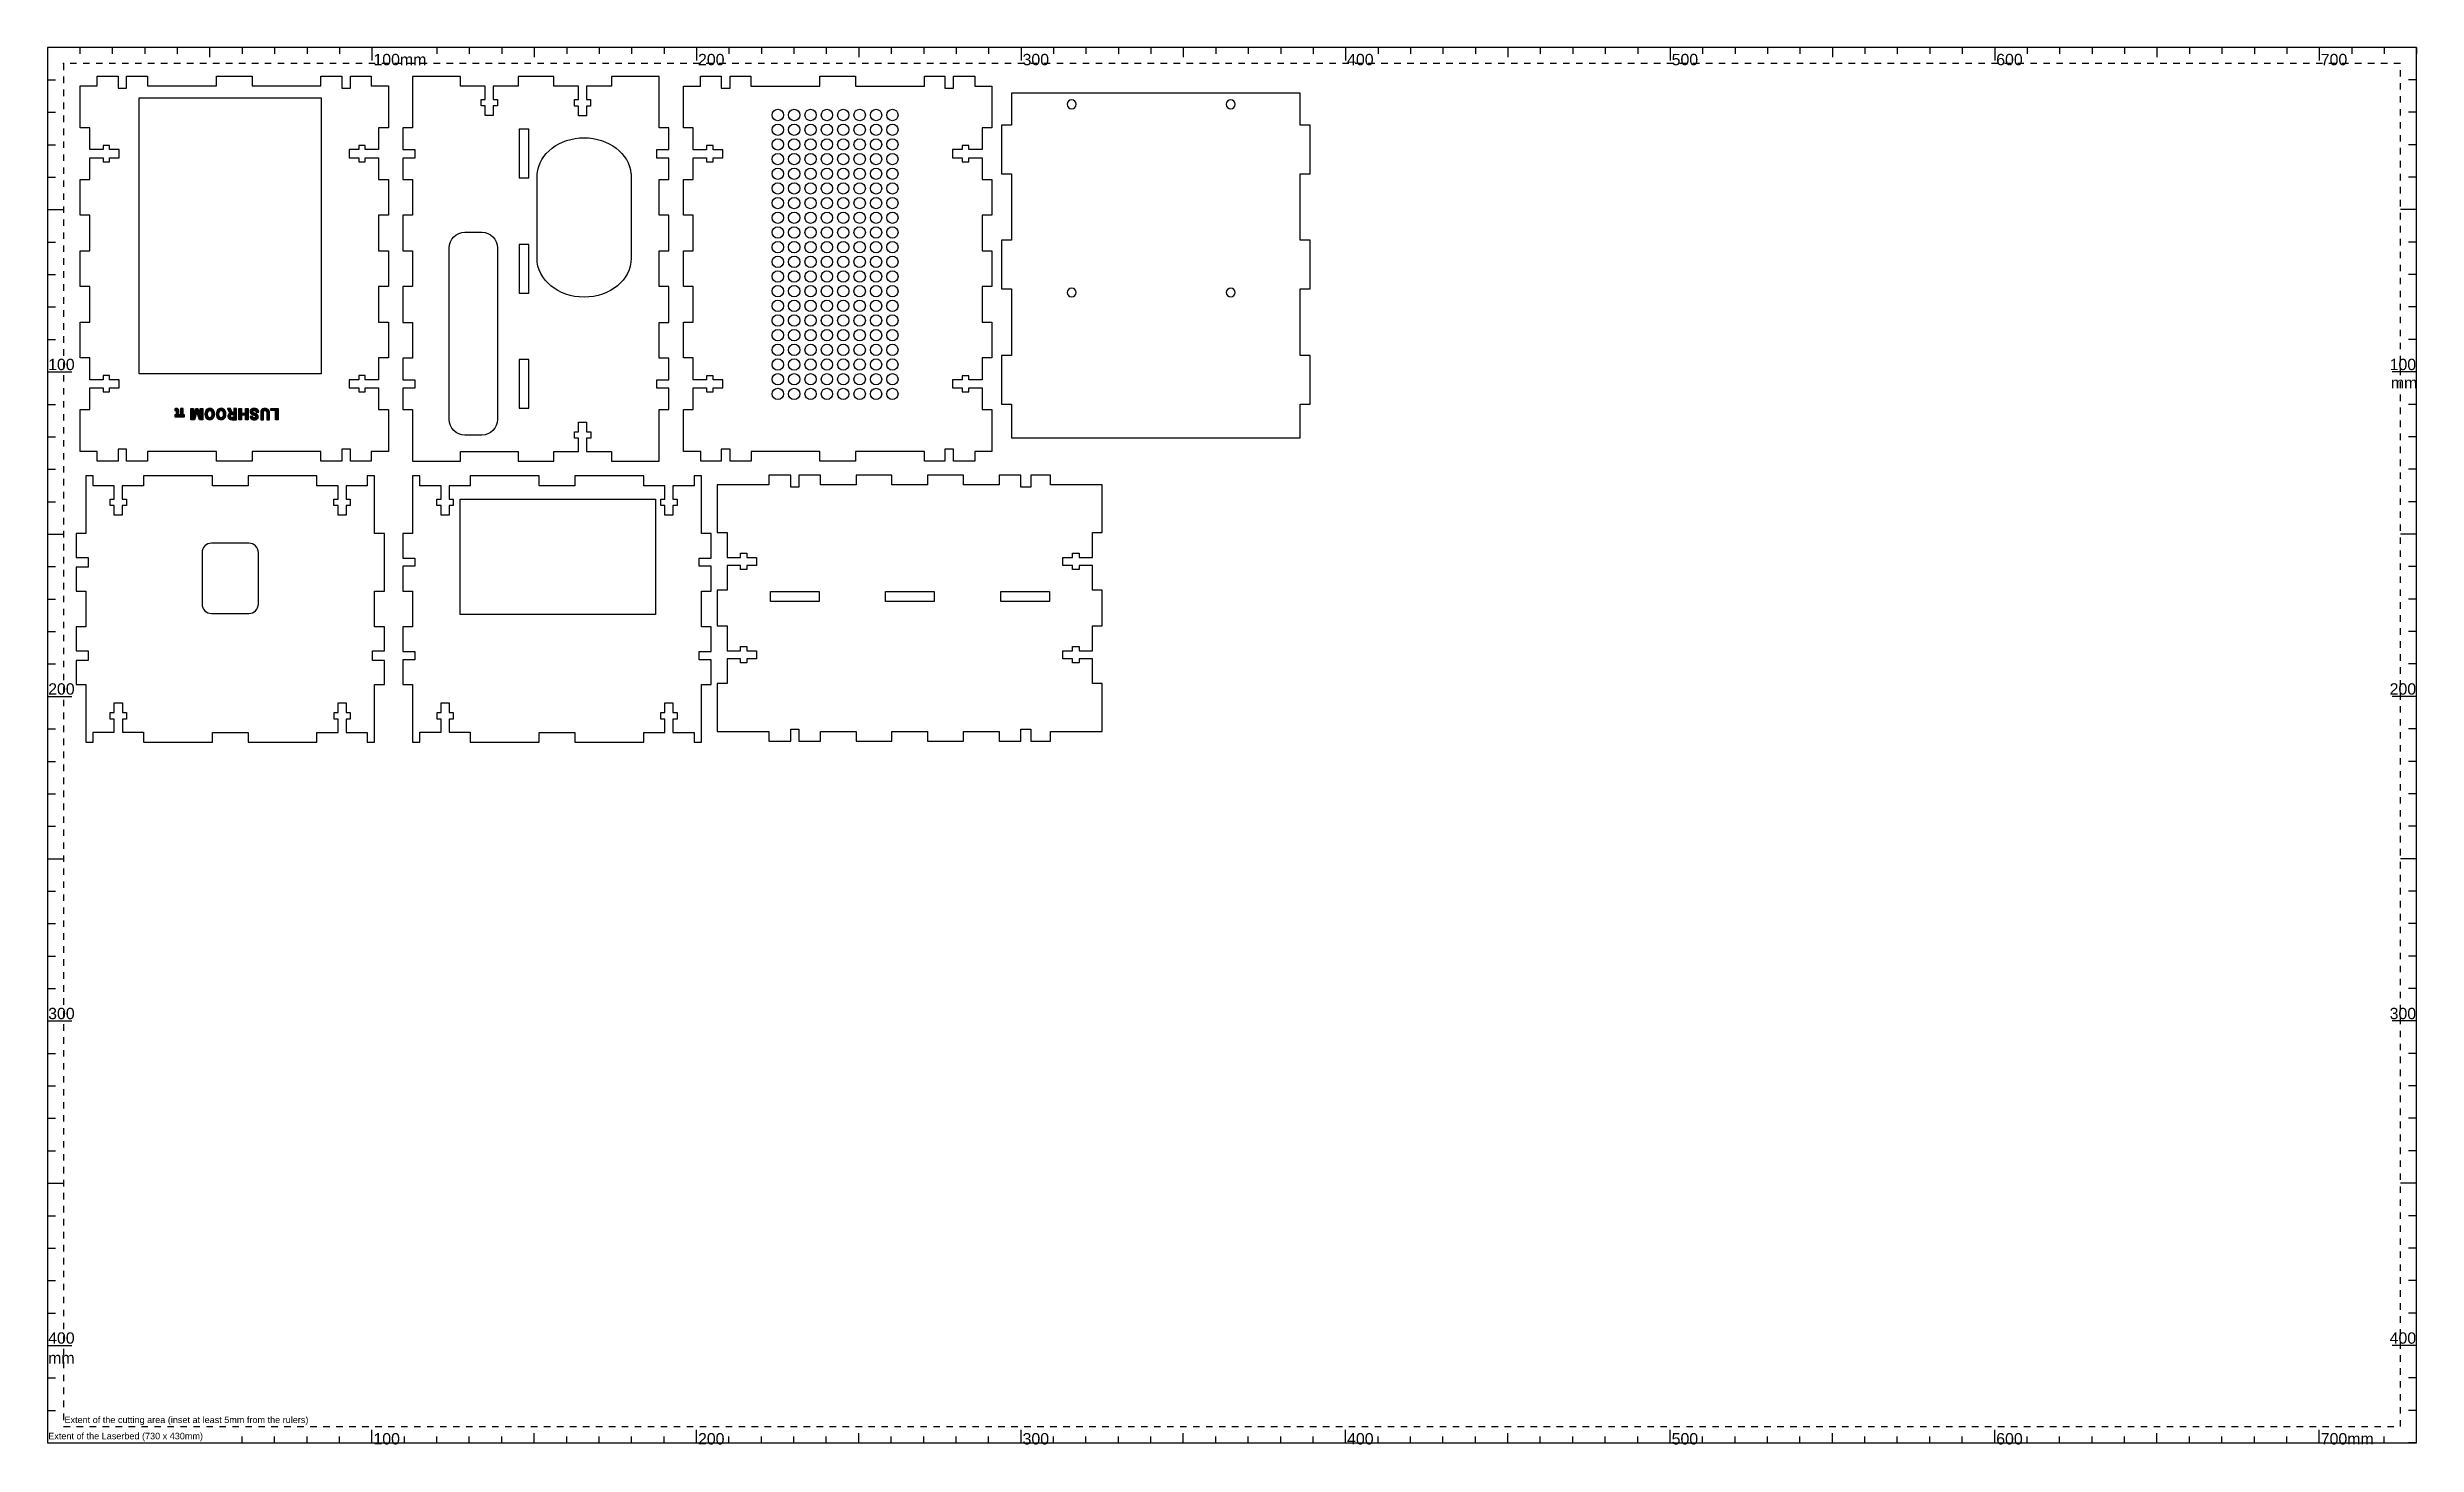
# Model space of a CAD drawing. Header units: millimetres. Extents: x 0 to 730, y -431 to 0.
import ezdxf

# ---------------------------------------------------------------- set-up
doc = ezdxf.new("R2010")
doc.units = ezdxf.units.MM
doc.header["$MEASUREMENT"] = 0
doc.linetypes.add('Hidden', pattern=[4, 2, -2])
for name, color, linetype, true_color in [('Laser$Cut Perimeter', 157, 'Continuous', 0x336699), ('Laser$Etch', 178, 'Continuous', 0x000000), ('LaserBed', 7, 'Continuous', 0xffffff), ('LaserBed$Annotation', 7, 'Continuous', 0xffffff), ('LaserBed$Guides', 7, 'Hidden', 0xffffff), ('LaserBed$Scale', 7, 'Continuous', 0xffffff)]:
    doc.layers.add(name, color=color, linetype=linetype, true_color=true_color)

msp = doc.modelspace()

# ---------------------------------------------------------------- texts
at = {"layer": 'LaserBed$Annotation', "char_height": 2, "attachment_point": 7, "line_spacing_factor": 0.963855}
for s, insert, width in [('\\fArial;Extent of the cutting area (inset at least 5mm from the rulers)', (5.27, -424.51), 77.012), ('\\fArial;Extent of the Laserbed (730 x 430mm)', (0.27, -429.51), 49.4699)]:
    msp.add_mtext(s, dxfattribs=dict(at, insert=insert, width=width))
at = {"layer": 'LaserBed$Scale', "char_height": 3.5, "attachment_point": 7, "line_spacing_factor": 0.963855}
for s, insert, width in [('\\fArial;100mm', (100.47, -5.55), 18.997), ('\\fArial;200', (200.47, -5.55), 11.3223), ('\\fArial;300', (300.47, -5.55), 11.259), ('\\fArial;400', (400.47, -5.55), 11.4066), ('\\fArial;500', (500.47, -5.55), 11.259), ('\\fArial;600', (600.47, -5.55), 11.2801), ('\\fArial;700', (700.47, -5.55), 11.2169), ('\\fArial;100', (0.24, -99.5), 10.9217), ('\\fArial;100', (721.69, -99.5), 10.9217), ('\\fArial;mm', (722.06, -105.08), 11.0482), ('\\fArial;200', (0.24, -199.5), 11.3223), ('\\fArial;200', (721.69, -199.5), 11.3223), ('\\fArial;300', (0.24, -299.5), 11.259), ('\\fArial;300', (721.69, -299.5), 11.259), ('\\fArial;400', (0.24, -399.5), 11.4066), ('\\fArial;400', (721.69, -399.5), 11.4066), ('\\fArial;mm', (0.24, -405.59), 11.0482), ('\\fArial;100', (100.47, -430.55), 10.9217), ('\\fArial;200', (200.47, -430.55), 11.3223), ('\\fArial;300', (300.47, -430.55), 11.259), ('\\fArial;400', (400.47, -430.55), 11.4066), ('\\fArial;500', (500.47, -430.55), 11.259), ('\\fArial;600', (600.47, -430.55), 11.2801), ('\\fArial;700mm', (700.47, -430.55), 19.2922)]:
    msp.add_mtext(s, dxfattribs=dict(at, insert=insert, width=width))

# ---------------------------------------------------------------- hatches: boundary and pattern name
at = {"layer": 'Laser$Etch', "true_color": 0xffffff, "extrusion": (0, 0, -1)}
for points in [[(-39.29, -113.27), (-39.72, -113.27), (-39.72, -113.27), (-39.72, -112.15), (-39.72, -112.13), (-39.72, -112.12), (-39.72, -112.1), (-39.71, -112.09), (-39.71, -112.07), (-39.71, -112.06), (-39.71, -112.06), (-39.71, -112.05), (-39.71, -112.04), (-39.71, -112.04), (-39.71, -112.03), (-39.7, -112.02), (-39.7, -112.02), (-39.7, -112.01), (-39.7, -112.01), (-39.7, -112), (-39.69, -112), (-39.69, -111.99), (-39.69, -111.99), (-39.69, -111.98), (-39.68, -111.98), (-39.68, -111.97), (-39.68, -111.97), (-39.68, -111.97), (-39.68, -111.96), (-39.67, -111.96), (-39.67, -111.96), (-39.67, -111.96), (-39.67, -111.96), (-39.67, -111.95), (-39.67, -111.95), (-39.66, -111.95), (-39.66, -111.95), (-39.66, -111.95), (-39.66, -111.95), (-39.66, -111.94), (-39.66, -111.94), (-39.65, -111.94), (-39.65, -111.94), (-39.65, -111.94), (-39.65, -111.94), (-39.65, -111.93), (-39.64, -111.93), (-39.64, -111.93), (-39.64, -111.93), (-39.64, -111.93), (-39.63, -111.93), (-39.63, -111.93), (-39.62, -111.92), (-39.62, -111.92), (-39.61, -111.92), (-39.61, -111.92), (-39.6, -111.91), (-39.6, -111.91), (-39.59, -111.91), (-39.58, -111.91), (-39.58, -111.91), (-39.57, -111.91), (-39.56, -111.9), (-39.56, -111.9), (-39.55, -111.9), (-39.53, -111.9), (-39.52, -111.9), (-39.5, -111.9), (-39.48, -111.9), (-39.46, -111.9), (-39.41, -111.9), (-39.38, -111.9), (-39.35, -111.9), (-39.33, -111.9), (-39.31, -111.9), (-39.29, -111.91), (-39.27, -111.91), (-39.27, -111.91), (-39.27, -111.34), (-39.29, -111.34), (-39.32, -111.33), (-39.35, -111.32), (-39.37, -111.32), (-39.4, -111.31), (-39.43, -111.3), (-39.46, -111.3), (-39.48, -111.29), (-39.51, -111.29), (-39.54, -111.29), (-39.57, -111.28), (-39.6, -111.28), (-39.62, -111.28), (-39.65, -111.28), (-39.68, -111.28), (-39.71, -111.28), (-39.76, -111.28), (-39.81, -111.28), (-39.86, -111.28), (-39.88, -111.29), (-39.9, -111.29), (-39.92, -111.29), (-39.95, -111.3), (-39.97, -111.3), (-39.99, -111.3), (-40.01, -111.31), (-40.03, -111.31), (-40.05, -111.32), (-40.07, -111.33), (-40.08, -111.33), (-40.1, -111.34), (-40.12, -111.35), (-40.14, -111.35), (-40.16, -111.36), (-40.17, -111.37), (-40.19, -111.38), (-40.2, -111.39), (-40.22, -111.39), (-40.23, -111.4), (-40.25, -111.41), (-40.26, -111.42), (-40.28, -111.44), (-40.29, -111.45), (-40.3, -111.46), (-40.31, -111.47), (-40.33, -111.48), (-40.34, -111.5), (-40.35, -111.51), (-40.36, -111.52), (-40.37, -111.54), (-40.38, -111.55), (-40.39, -111.56), (-40.4, -111.58), (-40.41, -111.59), (-40.42, -111.61), (-40.43, -111.63), (-40.43, -111.64), (-40.44, -111.66), (-40.45, -111.68), (-40.46, -111.69), (-40.46, -111.71), (-40.47, -111.73), (-40.47, -111.75), (-40.48, -111.77), (-40.48, -111.79), (-40.49, -111.81), (-40.49, -111.83), (-40.5, -111.85), (-40.5, -111.87), (-40.5, -111.89), (-40.5, -111.91), (-40.51, -111.94), (-40.51, -111.96), (-40.51, -112.01), (-40.51, -112.05), (-40.51, -112.05), (-40.51, -113.27), (-40.51, -113.27), (-41.02, -113.27), (-41.02, -113.27), (-41.02, -111.3), (-41.02, -111.3), (-41.81, -111.3), (-41.81, -111.3), (-41.81, -113.27), (-41.81, -113.27), (-42.24, -113.27), (-42.24, -113.27), (-42.24, -113.84), (-42.24, -113.84), (-39.29, -113.84), (-39.29, -113.84)], [(-58.96, -111.3), (-59.78, -111.3), (-59.78, -112.73), (-61, -112.73), (-61, -111.3), (-61.82, -111.3), (-61.82, -114.72), (-61, -114.72), (-61, -113.36), (-59.78, -113.36), (-59.78, -114.72), (-58.96, -114.72)], [(-63.26, -112.21), (-63.26, -112.22), (-63.26, -112.23), (-63.26, -112.24), (-63.26, -112.25), (-63.26, -112.26), (-63.26, -112.28), (-63.26, -112.29), (-63.26, -112.3), (-63.27, -112.31), (-63.27, -112.32), (-63.27, -112.33), (-63.27, -112.33), (-63.28, -112.34), (-63.28, -112.35), (-63.28, -112.36), (-63.29, -112.37), (-63.29, -112.38), (-63.3, -112.39), (-63.3, -112.4), (-63.31, -112.4), (-63.31, -112.41), (-63.32, -112.42), (-63.32, -112.43), (-63.33, -112.44), (-63.33, -112.44), (-63.34, -112.45), (-63.35, -112.46), (-63.35, -112.47), (-63.36, -112.47), (-63.37, -112.48), (-63.38, -112.49), (-63.38, -112.49), (-63.39, -112.5), (-63.4, -112.5), (-63.41, -112.51), (-63.42, -112.52), (-63.44, -112.53), (-63.46, -112.54), (-63.48, -112.56), (-63.51, -112.57), (-63.53, -112.58), (-63.56, -112.59), (-63.59, -112.61), (-63.62, -112.62), (-63.69, -112.65), (-63.76, -112.67), (-63.83, -112.7), (-63.99, -112.75), (-64.13, -112.81), (-64.19, -112.83), (-64.25, -112.86), (-64.31, -112.88), (-64.36, -112.91), (-64.4, -112.93), (-64.44, -112.95), (-64.48, -112.97), (-64.51, -112.99), (-64.55, -113.02), (-64.58, -113.04), (-64.62, -113.06), (-64.65, -113.09), (-64.68, -113.11), (-64.71, -113.14), (-64.74, -113.16), (-64.76, -113.19), (-64.79, -113.21), (-64.8, -113.23), (-64.81, -113.24), (-64.82, -113.25), (-64.84, -113.27), (-64.85, -113.28), (-64.86, -113.3), (-64.87, -113.31), (-64.88, -113.32), (-64.89, -113.34), (-64.9, -113.35), (-64.9, -113.37), (-64.91, -113.38), (-64.92, -113.4), (-64.93, -113.41), (-64.94, -113.43), (-64.94, -113.44), (-64.95, -113.46), (-64.96, -113.47), (-64.96, -113.49), (-64.97, -113.5), (-64.98, -113.52), (-64.98, -113.54), (-64.99, -113.55), (-64.99, -113.57), (-65, -113.58), (-65, -113.6), (-65, -113.62), (-65.01, -113.63), (-65.01, -113.65), (-65.01, -113.67), (-65.01, -113.68), (-65.02, -113.7), (-65.02, -113.72), (-65.02, -113.73), (-65.02, -113.75), (-65.02, -113.77), (-65.02, -113.79), (-65.02, -113.81), (-65.02, -113.82), (-65.02, -113.84), (-65.02, -113.86), (-65.02, -113.88), (-65.02, -113.89), (-65.02, -113.91), (-65.01, -113.93), (-65.01, -113.94), (-65.01, -113.96), (-65.01, -113.98), (-65, -113.99), (-65, -114.01), (-65, -114.02), (-64.99, -114.04), (-64.99, -114.06), (-64.98, -114.07), (-64.98, -114.09), (-64.97, -114.1), (-64.96, -114.12), (-64.96, -114.13), (-64.95, -114.15), (-64.94, -114.16), (-64.94, -114.18), (-64.93, -114.19), (-64.92, -114.21), (-64.91, -114.22), (-64.9, -114.24), (-64.9, -114.25), (-64.89, -114.26), (-64.88, -114.28), (-64.87, -114.29), (-64.86, -114.31), (-64.85, -114.32), (-64.84, -114.33), (-64.83, -114.35), (-64.81, -114.36), (-64.8, -114.37), (-64.79, -114.38), (-64.78, -114.4), (-64.77, -114.41), (-64.75, -114.42), (-64.74, -114.43), (-64.73, -114.44), (-64.71, -114.46), (-64.7, -114.47), (-64.69, -114.48), (-64.66, -114.5), (-64.63, -114.52), (-64.6, -114.54), (-64.57, -114.56), (-64.53, -114.58), (-64.5, -114.59), (-64.46, -114.61), (-64.43, -114.63), (-64.39, -114.64), (-64.35, -114.66), (-64.31, -114.67), (-64.27, -114.68), (-64.23, -114.7), (-64.19, -114.71), (-64.15, -114.72), (-64.11, -114.73), (-64.07, -114.73), (-64.03, -114.74), (-63.98, -114.75), (-63.94, -114.75), (-63.89, -114.76), (-63.85, -114.76), (-63.8, -114.76), (-63.76, -114.76), (-63.71, -114.76), (-63.66, -114.76), (-63.62, -114.76), (-63.57, -114.76), (-63.53, -114.76), (-63.49, -114.75), (-63.44, -114.75), (-63.4, -114.74), (-63.36, -114.73), (-63.32, -114.72), (-63.28, -114.71), (-63.24, -114.7), (-63.2, -114.69), (-63.16, -114.68), (-63.12, -114.66), (-63.09, -114.65), (-63.05, -114.63), (-63.01, -114.62), (-62.98, -114.6), (-62.94, -114.58), (-62.91, -114.56), (-62.88, -114.54), (-62.85, -114.52), (-62.83, -114.51), (-62.82, -114.5), (-62.8, -114.49), (-62.79, -114.47), (-62.78, -114.46), (-62.76, -114.45), (-62.75, -114.44), (-62.73, -114.43), (-62.72, -114.41), (-62.71, -114.4), (-62.7, -114.39), (-62.68, -114.37), (-62.67, -114.36), (-62.66, -114.35), (-62.65, -114.33), (-62.64, -114.32), (-62.63, -114.3), (-62.62, -114.29), (-62.61, -114.27), (-62.6, -114.26), (-62.59, -114.24), (-62.58, -114.23), (-62.57, -114.21), (-62.56, -114.2), (-62.55, -114.18), (-62.54, -114.17), (-62.53, -114.15), (-62.52, -114.13), (-62.52, -114.12), (-62.51, -114.1), (-62.5, -114.08), (-62.5, -114.07), (-62.49, -114.05), (-62.48, -114.03), (-62.48, -114.02), (-62.47, -114), (-62.47, -113.98), (-62.46, -113.96), (-62.46, -113.95), (-62.46, -113.93), (-62.45, -113.91), (-62.45, -113.89), (-62.45, -113.87), (-62.44, -113.86), (-62.44, -113.84), (-62.44, -113.82), (-62.44, -113.78), (-62.43, -113.74), (-62.43, -113.7), (-62.43, -113.7), (-63.25, -113.7), (-63.25, -113.72), (-63.25, -113.73), (-63.26, -113.74), (-63.26, -113.76), (-63.26, -113.77), (-63.26, -113.78), (-63.26, -113.79), (-63.26, -113.8), (-63.26, -113.81), (-63.27, -113.83), (-63.27, -113.84), (-63.27, -113.85), (-63.28, -113.86), (-63.28, -113.87), (-63.28, -113.88), (-63.29, -113.89), (-63.29, -113.9), (-63.29, -113.91), (-63.3, -113.92), (-63.3, -113.93), (-63.31, -113.94), (-63.31, -113.95), (-63.32, -113.96), (-63.33, -113.96), (-63.33, -113.97), (-63.34, -113.98), (-63.35, -113.99), (-63.35, -114), (-63.36, -114.01), (-63.37, -114.01), (-63.37, -114.02), (-63.38, -114.03), (-63.39, -114.04), (-63.4, -114.04), (-63.41, -114.05), (-63.42, -114.05), (-63.42, -114.06), (-63.43, -114.07), (-63.44, -114.07), (-63.45, -114.08), (-63.46, -114.08), (-63.47, -114.09), (-63.48, -114.09), (-63.49, -114.1), (-63.5, -114.1), (-63.51, -114.11), (-63.52, -114.11), (-63.53, -114.11), (-63.54, -114.12), (-63.55, -114.12), (-63.57, -114.12), (-63.58, -114.13), (-63.59, -114.13), (-63.6, -114.13), (-63.61, -114.13), (-63.62, -114.14), (-63.64, -114.14), (-63.65, -114.14), (-63.66, -114.14), (-63.67, -114.14), (-63.69, -114.14), (-63.7, -114.14), (-63.73, -114.14), (-63.76, -114.14), (-63.78, -114.14), (-63.81, -114.14), (-63.83, -114.14), (-63.86, -114.13), (-63.87, -114.13), (-63.88, -114.13), (-63.89, -114.13), (-63.9, -114.12), (-63.91, -114.12), (-63.93, -114.12), (-63.94, -114.12), (-63.95, -114.11), (-63.96, -114.11), (-63.97, -114.1), (-63.98, -114.1), (-63.99, -114.1), (-64, -114.09), (-64.01, -114.09), (-64.02, -114.08), (-64.03, -114.08), (-64.03, -114.07), (-64.04, -114.07), (-64.05, -114.06), (-64.06, -114.06), (-64.07, -114.05), (-64.08, -114.05), (-64.08, -114.04), (-64.09, -114.03), (-64.1, -114.03), (-64.11, -114.02), (-64.11, -114.01), (-64.12, -114.01), (-64.13, -114), (-64.13, -113.99), (-64.14, -113.99), (-64.14, -113.98), (-64.15, -113.97), (-64.15, -113.97), (-64.16, -113.96), (-64.16, -113.95), (-64.17, -113.94), (-64.17, -113.94), (-64.18, -113.93), (-64.18, -113.92), (-64.18, -113.91), (-64.19, -113.9), (-64.19, -113.9), (-64.19, -113.89), (-64.19, -113.88), (-64.2, -113.87), (-64.2, -113.86), (-64.2, -113.85), (-64.2, -113.84), (-64.2, -113.83), (-64.2, -113.83), (-64.2, -113.82), (-64.2, -113.81), (-64.2, -113.8), (-64.2, -113.79), (-64.2, -113.78), (-64.2, -113.77), (-64.2, -113.77), (-64.2, -113.76), (-64.2, -113.75), (-64.2, -113.74), (-64.2, -113.73), (-64.19, -113.73), (-64.19, -113.72), (-64.19, -113.71), (-64.18, -113.7), (-64.18, -113.7), (-64.18, -113.69), (-64.17, -113.68), (-64.17, -113.67), (-64.16, -113.67), (-64.16, -113.66), (-64.15, -113.65), (-64.15, -113.64), (-64.14, -113.64), (-64.14, -113.63), (-64.13, -113.62), (-64.13, -113.61), (-64.12, -113.61), (-64.11, -113.6), (-64.1, -113.59), (-64.1, -113.59), (-64.09, -113.58), (-64.08, -113.57), (-64.07, -113.57), (-64.06, -113.56), (-64.05, -113.55), (-64.05, -113.55), (-64.04, -113.54), (-64.02, -113.53), (-64, -113.52), (-63.98, -113.51), (-63.95, -113.49), (-63.93, -113.48), (-63.9, -113.47), (-63.87, -113.45), (-63.8, -113.42), (-63.73, -113.4), (-63.65, -113.37), (-63.57, -113.34), (-63.48, -113.31), (-63.4, -113.28), (-63.32, -113.25), (-63.25, -113.22), (-63.18, -113.19), (-63.11, -113.16), (-63.05, -113.13), (-63.02, -113.11), (-62.99, -113.09), (-62.95, -113.07), (-62.92, -113.05), (-62.89, -113.03), (-62.86, -113.01), (-62.83, -112.99), (-62.8, -112.97), (-62.77, -112.94), (-62.74, -112.92), (-62.72, -112.9), (-62.7, -112.87), (-62.67, -112.85), (-62.65, -112.82), (-62.63, -112.8), (-62.61, -112.77), (-62.6, -112.76), (-62.59, -112.74), (-62.58, -112.73), (-62.57, -112.72), (-62.56, -112.7), (-62.56, -112.69), (-62.55, -112.67), (-62.54, -112.66), (-62.53, -112.65), (-62.52, -112.63), (-62.52, -112.62), (-62.51, -112.6), (-62.5, -112.59), (-62.5, -112.57), (-62.49, -112.56), (-62.49, -112.54), (-62.48, -112.53), (-62.48, -112.51), (-62.47, -112.5), (-62.47, -112.48), (-62.46, -112.46), (-62.46, -112.45), (-62.46, -112.43), (-62.45, -112.42), (-62.45, -112.38), (-62.44, -112.35), (-62.44, -112.32), (-62.44, -112.28), (-62.43, -112.25), (-62.43, -112.21), (-62.43, -112.19), (-62.43, -112.16), (-62.44, -112.13), (-62.44, -112.11), (-62.44, -112.08), (-62.45, -112.05), (-62.45, -112.03), (-62.45, -112), (-62.46, -111.98), (-62.47, -111.95), (-62.47, -111.93), (-62.48, -111.91), (-62.49, -111.88), (-62.5, -111.86), (-62.51, -111.84), (-62.52, -111.82), (-62.53, -111.79), (-62.54, -111.77), (-62.55, -111.75), (-62.57, -111.73), (-62.58, -111.71), (-62.59, -111.69), (-62.61, -111.67), (-62.62, -111.65), (-62.64, -111.63), (-62.66, -111.61), (-62.67, -111.6), (-62.69, -111.58), (-62.71, -111.56), (-62.73, -111.54), (-62.75, -111.53), (-62.77, -111.51), (-62.79, -111.5), (-62.81, -111.48), (-62.84, -111.47), (-62.86, -111.45), (-62.88, -111.44), (-62.91, -111.42), (-62.93, -111.41), (-62.96, -111.4), (-62.98, -111.39), (-63.01, -111.38), (-63.03, -111.37), (-63.06, -111.36), (-63.09, -111.35), (-63.11, -111.34), (-63.14, -111.33), (-63.17, -111.32), (-63.2, -111.31), (-63.23, -111.3), (-63.26, -111.3), (-63.29, -111.29), (-63.32, -111.29), (-63.35, -111.28), (-63.42, -111.27), (-63.49, -111.26), (-63.55, -111.26), (-63.63, -111.26), (-63.7, -111.26), (-63.75, -111.26), (-63.8, -111.26), (-63.85, -111.26), (-63.9, -111.27), (-63.95, -111.27), (-64, -111.28), (-64.05, -111.28), (-64.09, -111.29), (-64.14, -111.3), (-64.19, -111.31), (-64.23, -111.33), (-64.28, -111.34), (-64.32, -111.35), (-64.36, -111.37), (-64.41, -111.39), (-64.45, -111.4), (-64.49, -111.42), (-64.53, -111.44), (-64.57, -111.46), (-64.61, -111.49), (-64.64, -111.51), (-64.68, -111.53), (-64.7, -111.54), (-64.71, -111.56), (-64.73, -111.57), (-64.74, -111.58), (-64.76, -111.59), (-64.78, -111.61), (-64.79, -111.62), (-64.8, -111.63), (-64.82, -111.65), (-64.83, -111.66), (-64.85, -111.68), (-64.86, -111.69), (-64.87, -111.7), (-64.89, -111.72), (-64.9, -111.73), (-64.91, -111.75), (-64.92, -111.77), (-64.93, -111.78), (-64.95, -111.8), (-64.96, -111.81), (-64.97, -111.83), (-64.98, -111.85), (-64.99, -111.86), (-65, -111.88), (-65, -111.9), (-65.01, -111.91), (-65.02, -111.93), (-65.03, -111.95), (-65.04, -111.96), (-65.05, -111.98), (-65.05, -112), (-65.06, -112.02), (-65.07, -112.04), (-65.07, -112.05), (-65.08, -112.07), (-65.08, -112.09), (-65.09, -112.11), (-65.09, -112.13), (-65.1, -112.15), (-65.1, -112.17), (-65.11, -112.19), (-65.11, -112.21), (-65.11, -112.23), (-65.12, -112.25), (-65.12, -112.29), (-65.12, -112.33), (-65.13, -112.37), (-65.13, -112.41), (-65.13, -112.41), (-64.3, -112.41), (-64.3, -112.38), (-64.3, -112.36), (-64.3, -112.34), (-64.3, -112.33), (-64.3, -112.31), (-64.29, -112.3), (-64.29, -112.28), (-64.29, -112.27), (-64.29, -112.25), (-64.28, -112.24), (-64.28, -112.22), (-64.28, -112.21), (-64.27, -112.2), (-64.27, -112.18), (-64.26, -112.17), (-64.26, -112.16), (-64.26, -112.15), (-64.25, -112.13), (-64.24, -112.12), (-64.24, -112.11), (-64.23, -112.1), (-64.23, -112.09), (-64.22, -112.08), (-64.21, -112.07), (-64.21, -112.06), (-64.2, -112.05), (-64.19, -112.04), (-64.18, -112.03), (-64.18, -112.02), (-64.17, -112.01), (-64.16, -112.01), (-64.15, -112), (-64.14, -111.99), (-64.13, -111.98), (-64.12, -111.97), (-64.11, -111.97), (-64.1, -111.96), (-64.09, -111.95), (-64.08, -111.95), (-64.06, -111.94), (-64.05, -111.94), (-64.04, -111.93), (-64.03, -111.93), (-64.01, -111.92), (-64, -111.92), (-63.99, -111.91), (-63.97, -111.91), (-63.96, -111.9), (-63.94, -111.9), (-63.93, -111.9), (-63.91, -111.89), (-63.9, -111.89), (-63.88, -111.89), (-63.86, -111.89), (-63.85, -111.88), (-63.81, -111.88), (-63.77, -111.88), (-63.74, -111.88), (-63.7, -111.87), (-63.67, -111.88), (-63.65, -111.88), (-63.62, -111.88), (-63.6, -111.88), (-63.58, -111.88), (-63.57, -111.89), (-63.56, -111.89), (-63.55, -111.89), (-63.54, -111.89), (-63.53, -111.89), (-63.51, -111.9), (-63.5, -111.9), (-63.5, -111.9), (-63.49, -111.91), (-63.48, -111.91), (-63.47, -111.91), (-63.46, -111.92), (-63.45, -111.92), (-63.44, -111.92), (-63.43, -111.93), (-63.42, -111.93), (-63.41, -111.94), (-63.41, -111.94), (-63.4, -111.95), (-63.39, -111.95), (-63.38, -111.96), (-63.38, -111.96), (-63.37, -111.97), (-63.36, -111.97), (-63.35, -111.98), (-63.35, -111.99), (-63.34, -111.99), (-63.33, -112), (-63.33, -112), (-63.32, -112.01), (-63.32, -112.02), (-63.31, -112.02), (-63.31, -112.03), (-63.3, -112.04), (-63.3, -112.05), (-63.29, -112.05), (-63.29, -112.06), (-63.29, -112.07), (-63.28, -112.08), (-63.28, -112.08), (-63.28, -112.09), (-63.27, -112.1), (-63.27, -112.11), (-63.27, -112.12), (-63.27, -112.13), (-63.26, -112.14), (-63.26, -112.14), (-63.26, -112.15), (-63.26, -112.16), (-63.26, -112.17), (-63.26, -112.18), (-63.26, -112.19), (-63.26, -112.2)], [(-65.72, -114.72), (-65.72, -112.48), (-65.72, -112.44), (-65.73, -112.39), (-65.73, -112.34), (-65.73, -112.3), (-65.74, -112.25), (-65.75, -112.21), (-65.75, -112.17), (-65.76, -112.13), (-65.77, -112.09), (-65.79, -112.05), (-65.79, -112.03), (-65.8, -112.01), (-65.81, -111.99), (-65.81, -111.97), (-65.82, -111.95), (-65.83, -111.93), (-65.84, -111.91), (-65.85, -111.9), (-65.86, -111.88), (-65.87, -111.86), (-65.88, -111.84), (-65.89, -111.82), (-65.9, -111.81), (-65.91, -111.79), (-65.92, -111.77), (-65.93, -111.76), (-65.94, -111.74), (-65.95, -111.72), (-65.96, -111.71), (-65.98, -111.69), (-65.99, -111.68), (-66, -111.66), (-66.01, -111.65), (-66.03, -111.63), (-66.04, -111.62), (-66.05, -111.61), (-66.07, -111.59), (-66.08, -111.58), (-66.1, -111.57), (-66.11, -111.55), (-66.13, -111.54), (-66.14, -111.53), (-66.16, -111.52), (-66.17, -111.51), (-66.19, -111.49), (-66.21, -111.48), (-66.22, -111.47), (-66.24, -111.46), (-66.26, -111.45), (-66.28, -111.44), (-66.31, -111.42), (-66.35, -111.4), (-66.39, -111.38), (-66.43, -111.37), (-66.47, -111.35), (-66.51, -111.34), (-66.55, -111.32), (-66.59, -111.31), (-66.64, -111.3), (-66.68, -111.29), (-66.73, -111.28), (-66.77, -111.28), (-66.82, -111.27), (-66.87, -111.26), (-66.91, -111.26), (-66.96, -111.26), (-67.01, -111.26), (-67.07, -111.26), (-67.14, -111.26), (-67.18, -111.26), (-67.22, -111.26), (-67.25, -111.26), (-67.29, -111.27), (-67.33, -111.27), (-67.36, -111.28), (-67.4, -111.28), (-67.43, -111.29), (-67.46, -111.29), (-67.5, -111.3), (-67.53, -111.31), (-67.56, -111.32), (-67.59, -111.33), (-67.62, -111.34), (-67.65, -111.35), (-67.68, -111.36), (-67.71, -111.37), (-67.74, -111.38), (-67.77, -111.4), (-67.8, -111.41), (-67.83, -111.42), (-67.85, -111.44), (-67.88, -111.45), (-67.9, -111.47), (-67.93, -111.49), (-67.95, -111.5), (-67.98, -111.52), (-68, -111.54), (-68.03, -111.56), (-68.05, -111.58), (-68.07, -111.6), (-68.09, -111.62), (-68.11, -111.64), (-68.13, -111.66), (-68.15, -111.69), (-68.17, -111.71), (-68.19, -111.73), (-68.21, -111.76), (-68.22, -111.78), (-68.24, -111.81), (-68.25, -111.83), (-68.27, -111.86), (-68.28, -111.88), (-68.29, -111.91), (-68.31, -111.94), (-68.32, -111.96), (-68.33, -111.99), (-68.34, -112.02), (-68.35, -112.05), (-68.36, -112.08), (-68.37, -112.11), (-68.38, -112.14), (-68.38, -112.17), (-68.39, -112.2), (-68.39, -112.23), (-68.4, -112.26), (-68.4, -112.3), (-68.41, -112.33), (-68.41, -112.36), (-68.41, -112.4), (-68.41, -112.43), (-68.41, -112.47), (-68.41, -112.47), (-68.41, -114.72), (-68.41, -114.72), (-67.59, -114.72), (-67.59, -114.72), (-67.59, -112.45), (-67.58, -112.42), (-67.58, -112.38), (-67.58, -112.35), (-67.58, -112.33), (-67.57, -112.32), (-67.57, -112.3), (-67.57, -112.29), (-67.57, -112.27), (-67.56, -112.26), (-67.56, -112.24), (-67.56, -112.23), (-67.55, -112.22), (-67.55, -112.2), (-67.54, -112.19), (-67.54, -112.18), (-67.53, -112.17), (-67.53, -112.15), (-67.52, -112.14), (-67.52, -112.13), (-67.51, -112.12), (-67.51, -112.11), (-67.5, -112.1), (-67.49, -112.09), (-67.49, -112.08), (-67.48, -112.07), (-67.47, -112.06), (-67.46, -112.05), (-67.46, -112.04), (-67.45, -112.03), (-67.44, -112.02), (-67.43, -112.01), (-67.42, -112), (-67.41, -112), (-67.4, -111.99), (-67.4, -111.98), (-67.39, -111.97), (-67.38, -111.97), (-67.37, -111.96), (-67.36, -111.96), (-67.34, -111.95), (-67.33, -111.94), (-67.32, -111.94), (-67.31, -111.93), (-67.3, -111.93), (-67.29, -111.92), (-67.28, -111.92), (-67.26, -111.92), (-67.25, -111.91), (-67.24, -111.91), (-67.22, -111.91), (-67.21, -111.9), (-67.2, -111.9), (-67.18, -111.9), (-67.17, -111.9), (-67.16, -111.89), (-67.14, -111.89), (-67.13, -111.89), (-67.11, -111.89), (-67.1, -111.89), (-67.08, -111.89), (-67.07, -111.89), (-67.05, -111.89), (-67.03, -111.89), (-67.02, -111.89), (-67, -111.89), (-66.99, -111.89), (-66.97, -111.89), (-66.96, -111.9), (-66.95, -111.9), (-66.93, -111.9), (-66.92, -111.9), (-66.9, -111.91), (-66.89, -111.91), (-66.88, -111.91), (-66.87, -111.92), (-66.85, -111.92), (-66.84, -111.92), (-66.83, -111.93), (-66.82, -111.93), (-66.81, -111.94), (-66.79, -111.94), (-66.78, -111.95), (-66.77, -111.96), (-66.76, -111.96), (-66.75, -111.97), (-66.74, -111.97), (-66.73, -111.98), (-66.72, -111.99), (-66.71, -112), (-66.7, -112), (-66.7, -112.01), (-66.69, -112.02), (-66.68, -112.03), (-66.67, -112.04), (-66.66, -112.05), (-66.65, -112.06), (-66.65, -112.07), (-66.64, -112.08), (-66.63, -112.09), (-66.63, -112.1), (-66.62, -112.11), (-66.61, -112.12), (-66.61, -112.13), (-66.6, -112.15), (-66.6, -112.16), (-66.59, -112.17), (-66.59, -112.19), (-66.58, -112.2), (-66.58, -112.21), (-66.58, -112.23), (-66.57, -112.24), (-66.57, -112.26), (-66.57, -112.27), (-66.56, -112.29), (-66.56, -112.31), (-66.56, -112.32), (-66.56, -112.34), (-66.55, -112.37), (-66.55, -112.41), (-66.55, -112.45), (-66.55, -112.49), (-66.55, -112.49), (-66.55, -114.72), (-66.55, -114.72)]]:
    msp.add_hatch(color=7, dxfattribs=at).paths.add_polyline_path(points, flags=0)
at = {"layer": 'Laser$Etch', "true_color": 0xffffff}
for points in [[(46.83, -114.72), (46.07, -112.34), (45.31, -114.72), (44.22, -114.72), (44.22, -111.3), (45.05, -111.3), (45.05, -112.1), (44.97, -113.73), (45.79, -111.3), (46.34, -111.3), (47.17, -113.73), (47.09, -112.1), (47.09, -111.3), (47.91, -111.3), (47.91, -114.72)], [(70.32, -111.94), (68.88, -111.94), (68.88, -111.3), (71.14, -111.3), (71.14, -114.72), (70.32, -114.72)]]:
    msp.add_hatch(color=7, dxfattribs=at).paths.add_polyline_path(points, flags=0)
at = {"layer": 'Laser$Etch', "true_color": 0xffffff, "extrusion": (0, 0, -1)}
h = msp.add_hatch(color=7, dxfattribs=at)
h.paths.add_polyline_path([(-48.53, -112.94), (-48.53, -112.88), (-48.53, -112.82), (-48.53, -112.76), (-48.54, -112.7), (-48.54, -112.64), (-48.55, -112.58), (-48.56, -112.52), (-48.57, -112.47), (-48.59, -112.41), (-48.6, -112.36), (-48.61, -112.31), (-48.63, -112.26), (-48.65, -112.2), (-48.67, -112.15), (-48.69, -112.1), (-48.71, -112.06), (-48.74, -112.01), (-48.76, -111.96), (-48.79, -111.92), (-48.81, -111.87), (-48.83, -111.85), (-48.84, -111.83), (-48.86, -111.81), (-48.87, -111.79), (-48.89, -111.77), (-48.9, -111.75), (-48.92, -111.73), (-48.94, -111.72), (-48.95, -111.7), (-48.97, -111.68), (-48.99, -111.66), (-49, -111.64), (-49.02, -111.63), (-49.04, -111.61), (-49.06, -111.59), (-49.08, -111.58), (-49.1, -111.56), (-49.12, -111.55), (-49.14, -111.53), (-49.16, -111.52), (-49.18, -111.5), (-49.2, -111.49), (-49.22, -111.48), (-49.24, -111.46), (-49.26, -111.45), (-49.28, -111.44), (-49.3, -111.43), (-49.33, -111.41), (-49.35, -111.4), (-49.37, -111.39), (-49.39, -111.38), (-49.41, -111.37), (-49.44, -111.36), (-49.46, -111.35), (-49.48, -111.35), (-49.51, -111.34), (-49.53, -111.33), (-49.56, -111.32), (-49.58, -111.31), (-49.6, -111.31), (-49.65, -111.3), (-49.7, -111.28), (-49.75, -111.28), (-49.8, -111.27), (-49.86, -111.26), (-49.91, -111.26), (-49.96, -111.26), (-50.02, -111.26), (-50.07, -111.26), (-50.12, -111.26), (-50.18, -111.26), (-50.23, -111.27), (-50.28, -111.28), (-50.33, -111.28), (-50.38, -111.29), (-50.43, -111.31), (-50.48, -111.32), (-50.52, -111.33), (-50.55, -111.34), (-50.57, -111.35), (-50.59, -111.36), (-50.61, -111.37), (-50.64, -111.38), (-50.66, -111.39), (-50.68, -111.4), (-50.7, -111.41), (-50.73, -111.42), (-50.75, -111.43), (-50.77, -111.44), (-50.79, -111.46), (-50.81, -111.47), (-50.83, -111.48), (-50.85, -111.5), (-50.87, -111.51), (-50.89, -111.52), (-50.91, -111.54), (-50.93, -111.55), (-50.95, -111.57), (-50.97, -111.58), (-50.99, -111.6), (-51, -111.61), (-51.02, -111.63), (-51.04, -111.65), (-51.06, -111.66), (-51.07, -111.68), (-51.09, -111.7), (-51.11, -111.72), (-51.12, -111.74), (-51.14, -111.76), (-51.15, -111.77), (-51.17, -111.79), (-51.18, -111.81), (-51.21, -111.85), (-51.24, -111.9), (-51.27, -111.94), (-51.29, -111.98), (-51.32, -112.03), (-51.34, -112.08), (-51.36, -112.12), (-51.38, -112.17), (-51.4, -112.22), (-51.42, -112.27), (-51.43, -112.32), (-51.45, -112.38), (-51.46, -112.43), (-51.47, -112.48), (-51.48, -112.54), (-51.49, -112.59), (-51.5, -112.65), (-51.5, -112.71), (-51.51, -112.77), (-51.51, -112.83), (-51.51, -112.89), (-51.51, -112.89), (-51.51, -113.08), (-51.51, -113.14), (-51.51, -113.2), (-51.51, -113.26), (-51.5, -113.32), (-51.5, -113.38), (-51.49, -113.44), (-51.48, -113.49), (-51.47, -113.55), (-51.46, -113.61), (-51.44, -113.66), (-51.43, -113.71), (-51.41, -113.76), (-51.39, -113.82), (-51.37, -113.87), (-51.35, -113.92), (-51.33, -113.96), (-51.31, -114.01), (-51.28, -114.06), (-51.26, -114.1), (-51.24, -114.12), (-51.23, -114.14), (-51.21, -114.17), (-51.2, -114.19), (-51.18, -114.21), (-51.17, -114.23), (-51.15, -114.25), (-51.14, -114.27), (-51.12, -114.28), (-51.11, -114.3), (-51.09, -114.32), (-51.07, -114.34), (-51.06, -114.36), (-51.04, -114.37), (-51.02, -114.39), (-51, -114.41), (-50.98, -114.42), (-50.96, -114.44), (-50.95, -114.46), (-50.93, -114.47), (-50.91, -114.49), (-50.89, -114.5), (-50.87, -114.51), (-50.84, -114.53), (-50.82, -114.54), (-50.8, -114.56), (-50.76, -114.58), (-50.74, -114.59), (-50.72, -114.6), (-50.69, -114.62), (-50.67, -114.63), (-50.65, -114.64), (-50.62, -114.65), (-50.6, -114.66), (-50.58, -114.67), (-50.56, -114.67), (-50.53, -114.68), (-50.51, -114.69), (-50.48, -114.7), (-50.46, -114.71), (-50.44, -114.71), (-50.39, -114.72), (-50.34, -114.74), (-50.29, -114.74), (-50.23, -114.75), (-50.18, -114.76), (-50.13, -114.76), (-50.07, -114.76), (-50.02, -114.76), (-49.97, -114.76), (-49.91, -114.76), (-49.86, -114.76), (-49.81, -114.75), (-49.76, -114.74), (-49.71, -114.74), (-49.66, -114.72), (-49.61, -114.71), (-49.59, -114.71), (-49.56, -114.7), (-49.54, -114.69), (-49.51, -114.68), (-49.49, -114.68), (-49.47, -114.67), (-49.45, -114.66), (-49.42, -114.65), (-49.4, -114.64), (-49.38, -114.63), (-49.36, -114.62), (-49.33, -114.61), (-49.31, -114.59), (-49.29, -114.58), (-49.27, -114.57), (-49.25, -114.56), (-49.23, -114.54), (-49.2, -114.53), (-49.18, -114.52), (-49.16, -114.5), (-49.14, -114.49), (-49.12, -114.47), (-49.1, -114.46), (-49.09, -114.44), (-49.07, -114.43), (-49.05, -114.41), (-49.03, -114.4), (-49.01, -114.38), (-49, -114.36), (-48.98, -114.34), (-48.96, -114.33), (-48.94, -114.31), (-48.93, -114.29), (-48.91, -114.27), (-48.9, -114.25), (-48.88, -114.23), (-48.87, -114.21), (-48.85, -114.19), (-48.82, -114.15), (-48.79, -114.11), (-48.77, -114.06), (-48.74, -114.02), (-48.72, -113.97), (-48.69, -113.92), (-48.67, -113.87), (-48.65, -113.82), (-48.63, -113.77), (-48.62, -113.72), (-48.6, -113.67), (-48.59, -113.62), (-48.58, -113.56), (-48.56, -113.51), (-48.55, -113.45), (-48.55, -113.39), (-48.54, -113.34), (-48.53, -113.28), (-48.53, -113.22), (-48.53, -113.16), (-48.53, -113.1), (-48.53, -113.1)], flags=0)
h.paths.add_polyline_path([(-49.36, -113.08), (-49.36, -113.15), (-49.37, -113.21), (-49.37, -113.26), (-49.37, -113.32), (-49.38, -113.38), (-49.39, -113.43), (-49.4, -113.48), (-49.41, -113.53), (-49.41, -113.55), (-49.42, -113.58), (-49.42, -113.6), (-49.43, -113.62), (-49.44, -113.65), (-49.44, -113.67), (-49.45, -113.69), (-49.46, -113.71), (-49.47, -113.73), (-49.48, -113.75), (-49.48, -113.77), (-49.49, -113.79), (-49.5, -113.8), (-49.51, -113.82), (-49.52, -113.84), (-49.53, -113.86), (-49.54, -113.87), (-49.56, -113.89), (-49.57, -113.9), (-49.58, -113.92), (-49.59, -113.93), (-49.6, -113.95), (-49.62, -113.96), (-49.63, -113.97), (-49.64, -113.98), (-49.65, -113.99), (-49.67, -114.01), (-49.68, -114.02), (-49.7, -114.03), (-49.71, -114.04), (-49.73, -114.04), (-49.74, -114.05), (-49.76, -114.06), (-49.77, -114.07), (-49.79, -114.08), (-49.8, -114.08), (-49.82, -114.09), (-49.84, -114.09), (-49.85, -114.1), (-49.87, -114.1), (-49.89, -114.11), (-49.91, -114.11), (-49.93, -114.11), (-49.94, -114.12), (-49.96, -114.12), (-49.98, -114.12), (-50, -114.12), (-50.02, -114.12), (-50.04, -114.12), (-50.06, -114.12), (-50.08, -114.12), (-50.1, -114.12), (-50.11, -114.11), (-50.13, -114.11), (-50.15, -114.11), (-50.17, -114.1), (-50.18, -114.1), (-50.2, -114.1), (-50.22, -114.09), (-50.23, -114.09), (-50.25, -114.08), (-50.26, -114.07), (-50.28, -114.07), (-50.29, -114.06), (-50.31, -114.05), (-50.32, -114.05), (-50.34, -114.04), (-50.35, -114.03), (-50.36, -114.02), (-50.38, -114.01), (-50.39, -114), (-50.4, -113.99), (-50.42, -113.98), (-50.43, -113.97), (-50.44, -113.95), (-50.45, -113.94), (-50.46, -113.93), (-50.47, -113.92), (-50.48, -113.9), (-50.49, -113.89), (-50.5, -113.87), (-50.51, -113.86), (-50.52, -113.84), (-50.53, -113.83), (-50.54, -113.81), (-50.55, -113.79), (-50.56, -113.77), (-50.57, -113.76), (-50.57, -113.74), (-50.58, -113.72), (-50.59, -113.7), (-50.6, -113.68), (-50.6, -113.66), (-50.61, -113.64), (-50.61, -113.62), (-50.62, -113.6), (-50.63, -113.55), (-50.64, -113.51), (-50.65, -113.46), (-50.66, -113.41), (-50.66, -113.36), (-50.67, -113.3), (-50.67, -113.25), (-50.67, -113.19), (-50.67, -113.19), (-50.68, -112.94), (-50.68, -112.88), (-50.67, -112.82), (-50.67, -112.76), (-50.67, -112.7), (-50.66, -112.65), (-50.65, -112.6), (-50.65, -112.55), (-50.64, -112.5), (-50.62, -112.45), (-50.62, -112.43), (-50.61, -112.4), (-50.61, -112.38), (-50.6, -112.36), (-50.59, -112.34), (-50.58, -112.32), (-50.58, -112.3), (-50.57, -112.28), (-50.56, -112.26), (-50.55, -112.24), (-50.54, -112.22), (-50.53, -112.2), (-50.52, -112.19), (-50.51, -112.17), (-50.5, -112.15), (-50.49, -112.14), (-50.48, -112.12), (-50.47, -112.1), (-50.45, -112.09), (-50.44, -112.08), (-50.43, -112.06), (-50.42, -112.05), (-50.4, -112.04), (-50.39, -112.03), (-50.38, -112.01), (-50.36, -112), (-50.35, -111.99), (-50.33, -111.98), (-50.32, -111.97), (-50.3, -111.97), (-50.29, -111.96), (-50.27, -111.95), (-50.26, -111.94), (-50.24, -111.94), (-50.22, -111.93), (-50.21, -111.92), (-50.19, -111.92), (-50.17, -111.92), (-50.15, -111.91), (-50.13, -111.91), (-50.11, -111.9), (-50.1, -111.9), (-50.08, -111.9), (-50.06, -111.9), (-50.04, -111.9), (-50.02, -111.9), (-50, -111.9), (-49.98, -111.9), (-49.96, -111.9), (-49.94, -111.9), (-49.92, -111.9), (-49.9, -111.91), (-49.89, -111.91), (-49.87, -111.91), (-49.85, -111.92), (-49.83, -111.92), (-49.82, -111.93), (-49.8, -111.94), (-49.79, -111.94), (-49.77, -111.95), (-49.75, -111.96), (-49.74, -111.96), (-49.72, -111.97), (-49.71, -111.98), (-49.7, -111.99), (-49.68, -112), (-49.67, -112.01), (-49.65, -112.02), (-49.64, -112.04), (-49.63, -112.05), (-49.62, -112.06), (-49.6, -112.07), (-49.59, -112.09), (-49.58, -112.1), (-49.57, -112.12), (-49.56, -112.13), (-49.55, -112.15), (-49.53, -112.16), (-49.52, -112.18), (-49.51, -112.2), (-49.5, -112.22), (-49.5, -112.23), (-49.49, -112.25), (-49.48, -112.27), (-49.47, -112.29), (-49.46, -112.31), (-49.45, -112.33), (-49.45, -112.35), (-49.44, -112.37), (-49.43, -112.39), (-49.43, -112.42), (-49.42, -112.44), (-49.41, -112.46), (-49.41, -112.49), (-49.4, -112.54), (-49.39, -112.59), (-49.38, -112.64), (-49.38, -112.69), (-49.37, -112.75), (-49.37, -112.8), (-49.36, -112.86), (-49.36, -112.93), (-49.36, -112.93)], flags=0)
h = msp.add_hatch(color=7, dxfattribs=at)
h.paths.add_polyline_path([(-52.03, -112.94), (-52.04, -112.88), (-52.04, -112.82), (-52.04, -112.76), (-52.05, -112.7), (-52.05, -112.64), (-52.06, -112.58), (-52.07, -112.52), (-52.08, -112.47), (-52.09, -112.41), (-52.11, -112.36), (-52.12, -112.31), (-52.14, -112.26), (-52.16, -112.2), (-52.18, -112.15), (-52.2, -112.1), (-52.22, -112.06), (-52.24, -112.01), (-52.27, -111.96), (-52.3, -111.92), (-52.32, -111.87), (-52.34, -111.85), (-52.35, -111.83), (-52.37, -111.81), (-52.38, -111.79), (-52.4, -111.77), (-52.41, -111.75), (-52.43, -111.73), (-52.44, -111.72), (-52.46, -111.7), (-52.48, -111.68), (-52.5, -111.66), (-52.51, -111.64), (-52.53, -111.63), (-52.55, -111.61), (-52.57, -111.59), (-52.59, -111.58), (-52.6, -111.56), (-52.62, -111.55), (-52.64, -111.53), (-52.66, -111.52), (-52.68, -111.5), (-52.7, -111.49), (-52.73, -111.48), (-52.75, -111.46), (-52.77, -111.45), (-52.79, -111.44), (-52.81, -111.43), (-52.83, -111.41), (-52.86, -111.4), (-52.88, -111.39), (-52.9, -111.38), (-52.92, -111.37), (-52.95, -111.36), (-52.97, -111.35), (-52.99, -111.35), (-53.02, -111.34), (-53.04, -111.33), (-53.06, -111.32), (-53.09, -111.31), (-53.11, -111.31), (-53.16, -111.3), (-53.21, -111.28), (-53.26, -111.28), (-53.31, -111.27), (-53.36, -111.26), (-53.42, -111.26), (-53.47, -111.26), (-53.52, -111.26), (-53.58, -111.26), (-53.63, -111.26), (-53.68, -111.26), (-53.74, -111.27), (-53.79, -111.28), (-53.84, -111.28), (-53.89, -111.29), (-53.94, -111.31), (-53.98, -111.32), (-54.03, -111.33), (-54.05, -111.34), (-54.08, -111.35), (-54.1, -111.36), (-54.12, -111.37), (-54.15, -111.38), (-54.17, -111.39), (-54.19, -111.4), (-54.21, -111.41), (-54.23, -111.42), (-54.26, -111.43), (-54.28, -111.44), (-54.3, -111.46), (-54.32, -111.47), (-54.34, -111.48), (-54.36, -111.5), (-54.38, -111.51), (-54.4, -111.52), (-54.42, -111.54), (-54.44, -111.55), (-54.46, -111.57), (-54.48, -111.58), (-54.49, -111.6), (-54.51, -111.61), (-54.53, -111.63), (-54.55, -111.65), (-54.57, -111.66), (-54.58, -111.68), (-54.6, -111.7), (-54.61, -111.72), (-54.63, -111.74), (-54.65, -111.76), (-54.66, -111.77), (-54.68, -111.79), (-54.69, -111.81), (-54.72, -111.85), (-54.75, -111.9), (-54.78, -111.94), (-54.8, -111.98), (-54.82, -112.03), (-54.85, -112.08), (-54.87, -112.12), (-54.89, -112.17), (-54.91, -112.22), (-54.93, -112.27), (-54.94, -112.32), (-54.96, -112.38), (-54.97, -112.43), (-54.98, -112.48), (-54.99, -112.54), (-55, -112.59), (-55.01, -112.65), (-55.01, -112.71), (-55.02, -112.77), (-55.02, -112.83), (-55.02, -112.89), (-55.02, -112.89), (-55.02, -113.08), (-55.02, -113.14), (-55.02, -113.2), (-55.02, -113.26), (-55.01, -113.32), (-55, -113.38), (-55, -113.44), (-54.99, -113.49), (-54.98, -113.55), (-54.96, -113.61), (-54.95, -113.66), (-54.94, -113.71), (-54.92, -113.76), (-54.9, -113.82), (-54.88, -113.87), (-54.86, -113.92), (-54.84, -113.96), (-54.82, -114.01), (-54.79, -114.06), (-54.76, -114.1), (-54.75, -114.12), (-54.74, -114.14), (-54.72, -114.17), (-54.71, -114.19), (-54.69, -114.21), (-54.68, -114.23), (-54.66, -114.25), (-54.65, -114.27), (-54.63, -114.28), (-54.61, -114.3), (-54.6, -114.32), (-54.58, -114.34), (-54.56, -114.36), (-54.55, -114.37), (-54.53, -114.39), (-54.51, -114.41), (-54.49, -114.42), (-54.47, -114.44), (-54.45, -114.46), (-54.43, -114.47), (-54.41, -114.49), (-54.39, -114.5), (-54.37, -114.51), (-54.35, -114.53), (-54.33, -114.54), (-54.31, -114.56), (-54.27, -114.58), (-54.25, -114.59), (-54.22, -114.6), (-54.2, -114.62), (-54.18, -114.63), (-54.16, -114.64), (-54.13, -114.65), (-54.11, -114.66), (-54.09, -114.67), (-54.06, -114.67), (-54.04, -114.68), (-54.02, -114.69), (-53.99, -114.7), (-53.97, -114.71), (-53.94, -114.71), (-53.89, -114.72), (-53.84, -114.74), (-53.79, -114.74), (-53.74, -114.75), (-53.69, -114.76), (-53.64, -114.76), (-53.58, -114.76), (-53.53, -114.76), (-53.47, -114.76), (-53.42, -114.76), (-53.37, -114.76), (-53.32, -114.75), (-53.27, -114.74), (-53.22, -114.74), (-53.17, -114.72), (-53.12, -114.71), (-53.09, -114.71), (-53.07, -114.7), (-53.05, -114.69), (-53.02, -114.68), (-53, -114.68), (-52.98, -114.67), (-52.95, -114.66), (-52.93, -114.65), (-52.91, -114.64), (-52.89, -114.63), (-52.86, -114.62), (-52.84, -114.61), (-52.82, -114.59), (-52.8, -114.58), (-52.78, -114.57), (-52.75, -114.56), (-52.73, -114.54), (-52.71, -114.53), (-52.69, -114.52), (-52.67, -114.5), (-52.65, -114.49), (-52.63, -114.47), (-52.61, -114.46), (-52.59, -114.44), (-52.58, -114.43), (-52.56, -114.41), (-52.54, -114.4), (-52.52, -114.38), (-52.5, -114.36), (-52.49, -114.34), (-52.47, -114.33), (-52.45, -114.31), (-52.44, -114.29), (-52.42, -114.27), (-52.4, -114.25), (-52.39, -114.23), (-52.37, -114.21), (-52.36, -114.19), (-52.33, -114.15), (-52.3, -114.11), (-52.28, -114.06), (-52.25, -114.02), (-52.23, -113.97), (-52.2, -113.92), (-52.18, -113.87), (-52.16, -113.82), (-52.14, -113.77), (-52.13, -113.72), (-52.11, -113.67), (-52.1, -113.62), (-52.08, -113.56), (-52.07, -113.51), (-52.06, -113.45), (-52.05, -113.39), (-52.05, -113.34), (-52.04, -113.28), (-52.04, -113.22), (-52.04, -113.16), (-52.03, -113.1), (-52.03, -113.1)], flags=0)
h.paths.add_polyline_path([(-52.87, -113.08), (-52.87, -113.15), (-52.87, -113.21), (-52.88, -113.26), (-52.88, -113.32), (-52.89, -113.38), (-52.9, -113.43), (-52.9, -113.48), (-52.91, -113.53), (-52.92, -113.55), (-52.93, -113.58), (-52.93, -113.6), (-52.94, -113.62), (-52.95, -113.65), (-52.95, -113.67), (-52.96, -113.69), (-52.97, -113.71), (-52.98, -113.73), (-52.98, -113.75), (-52.99, -113.77), (-53, -113.79), (-53.01, -113.8), (-53.02, -113.82), (-53.03, -113.84), (-53.04, -113.86), (-53.05, -113.87), (-53.06, -113.89), (-53.08, -113.9), (-53.09, -113.92), (-53.1, -113.93), (-53.11, -113.95), (-53.12, -113.96), (-53.14, -113.97), (-53.15, -113.98), (-53.16, -113.99), (-53.18, -114.01), (-53.19, -114.02), (-53.2, -114.03), (-53.22, -114.04), (-53.23, -114.04), (-53.25, -114.05), (-53.26, -114.06), (-53.28, -114.07), (-53.3, -114.08), (-53.31, -114.08), (-53.33, -114.09), (-53.35, -114.09), (-53.36, -114.1), (-53.38, -114.1), (-53.4, -114.11), (-53.42, -114.11), (-53.43, -114.11), (-53.45, -114.12), (-53.47, -114.12), (-53.49, -114.12), (-53.51, -114.12), (-53.53, -114.12), (-53.55, -114.12), (-53.57, -114.12), (-53.59, -114.12), (-53.6, -114.12), (-53.62, -114.11), (-53.64, -114.11), (-53.66, -114.11), (-53.67, -114.1), (-53.69, -114.1), (-53.71, -114.1), (-53.72, -114.09), (-53.74, -114.09), (-53.76, -114.08), (-53.77, -114.07), (-53.79, -114.07), (-53.8, -114.06), (-53.82, -114.05), (-53.83, -114.05), (-53.84, -114.04), (-53.86, -114.03), (-53.87, -114.02), (-53.89, -114.01), (-53.9, -114), (-53.91, -113.99), (-53.92, -113.98), (-53.94, -113.97), (-53.95, -113.95), (-53.96, -113.94), (-53.97, -113.93), (-53.98, -113.92), (-53.99, -113.9), (-54, -113.89), (-54.01, -113.87), (-54.02, -113.86), (-54.03, -113.84), (-54.04, -113.83), (-54.05, -113.81), (-54.06, -113.79), (-54.07, -113.77), (-54.07, -113.76), (-54.08, -113.74), (-54.09, -113.72), (-54.1, -113.7), (-54.1, -113.68), (-54.11, -113.66), (-54.12, -113.64), (-54.12, -113.62), (-54.13, -113.6), (-54.14, -113.55), (-54.15, -113.51), (-54.16, -113.46), (-54.17, -113.41), (-54.17, -113.36), (-54.18, -113.3), (-54.18, -113.25), (-54.18, -113.19), (-54.18, -113.19), (-54.19, -112.94), (-54.18, -112.88), (-54.18, -112.82), (-54.18, -112.76), (-54.18, -112.7), (-54.17, -112.65), (-54.16, -112.6), (-54.15, -112.55), (-54.14, -112.5), (-54.13, -112.45), (-54.13, -112.43), (-54.12, -112.4), (-54.11, -112.38), (-54.11, -112.36), (-54.1, -112.34), (-54.09, -112.32), (-54.08, -112.3), (-54.08, -112.28), (-54.07, -112.26), (-54.06, -112.24), (-54.05, -112.22), (-54.04, -112.2), (-54.03, -112.19), (-54.02, -112.17), (-54.01, -112.15), (-54, -112.14), (-53.99, -112.12), (-53.97, -112.1), (-53.96, -112.09), (-53.95, -112.08), (-53.94, -112.06), (-53.93, -112.05), (-53.91, -112.04), (-53.9, -112.03), (-53.89, -112.01), (-53.87, -112), (-53.86, -111.99), (-53.84, -111.98), (-53.83, -111.97), (-53.81, -111.97), (-53.8, -111.96), (-53.78, -111.95), (-53.76, -111.94), (-53.75, -111.94), (-53.73, -111.93), (-53.71, -111.92), (-53.7, -111.92), (-53.68, -111.92), (-53.66, -111.91), (-53.64, -111.91), (-53.62, -111.9), (-53.6, -111.9), (-53.58, -111.9), (-53.56, -111.9), (-53.54, -111.9), (-53.52, -111.9), (-53.5, -111.9), (-53.49, -111.9), (-53.47, -111.9), (-53.45, -111.9), (-53.43, -111.9), (-53.41, -111.91), (-53.39, -111.91), (-53.38, -111.91), (-53.36, -111.92), (-53.34, -111.92), (-53.33, -111.93), (-53.31, -111.94), (-53.29, -111.94), (-53.28, -111.95), (-53.26, -111.96), (-53.25, -111.96), (-53.23, -111.97), (-53.22, -111.98), (-53.2, -111.99), (-53.19, -112), (-53.18, -112.01), (-53.16, -112.02), (-53.15, -112.04), (-53.14, -112.05), (-53.12, -112.06), (-53.11, -112.07), (-53.1, -112.09), (-53.09, -112.1), (-53.08, -112.12), (-53.07, -112.13), (-53.05, -112.15), (-53.04, -112.16), (-53.03, -112.18), (-53.02, -112.2), (-53.01, -112.22), (-53, -112.23), (-52.99, -112.25), (-52.99, -112.27), (-52.98, -112.29), (-52.97, -112.31), (-52.96, -112.33), (-52.95, -112.35), (-52.95, -112.37), (-52.94, -112.39), (-52.93, -112.42), (-52.93, -112.44), (-52.92, -112.46), (-52.92, -112.49), (-52.91, -112.54), (-52.9, -112.59), (-52.89, -112.64), (-52.88, -112.69), (-52.88, -112.75), (-52.88, -112.8), (-52.87, -112.86), (-52.87, -112.93), (-52.87, -112.93)], flags=0)
h = msp.add_hatch(color=7, dxfattribs=at)
h.paths.add_polyline_path([(-56.98, -112.51), (-57.43, -112.51), (-57.43, -112.51), (-57.43, -111.3), (-57.43, -111.3), (-58.25, -111.3), (-58.25, -111.3), (-58.25, -114.72), (-58.25, -114.72), (-56.91, -114.72), (-56.83, -114.72), (-56.76, -114.71), (-56.69, -114.71), (-56.62, -114.7), (-56.59, -114.7), (-56.55, -114.69), (-56.52, -114.69), (-56.49, -114.68), (-56.46, -114.67), (-56.43, -114.67), (-56.4, -114.66), (-56.37, -114.65), (-56.34, -114.64), (-56.31, -114.63), (-56.28, -114.62), (-56.25, -114.61), (-56.22, -114.6), (-56.2, -114.59), (-56.17, -114.58), (-56.15, -114.57), (-56.12, -114.55), (-56.1, -114.54), (-56.07, -114.53), (-56.05, -114.51), (-56.02, -114.5), (-56, -114.48), (-55.98, -114.46), (-55.96, -114.45), (-55.94, -114.43), (-55.92, -114.41), (-55.9, -114.4), (-55.88, -114.38), (-55.86, -114.36), (-55.84, -114.34), (-55.82, -114.32), (-55.81, -114.3), (-55.79, -114.28), (-55.78, -114.26), (-55.76, -114.24), (-55.75, -114.21), (-55.74, -114.19), (-55.72, -114.17), (-55.71, -114.15), (-55.7, -114.12), (-55.69, -114.1), (-55.68, -114.07), (-55.67, -114.05), (-55.66, -114.02), (-55.66, -114), (-55.65, -113.97), (-55.64, -113.95), (-55.64, -113.92), (-55.63, -113.89), (-55.63, -113.86), (-55.62, -113.83), (-55.62, -113.81), (-55.62, -113.78), (-55.62, -113.75), (-55.62, -113.72), (-55.62, -113.69), (-55.62, -113.64), (-55.62, -113.6), (-55.62, -113.56), (-55.62, -113.52), (-55.63, -113.48), (-55.64, -113.44), (-55.64, -113.4), (-55.65, -113.36), (-55.66, -113.34), (-55.66, -113.32), (-55.67, -113.31), (-55.67, -113.29), (-55.68, -113.27), (-55.68, -113.25), (-55.69, -113.24), (-55.7, -113.22), (-55.7, -113.2), (-55.71, -113.19), (-55.72, -113.17), (-55.73, -113.16), (-55.73, -113.14), (-55.74, -113.13), (-55.75, -113.11), (-55.76, -113.1), (-55.77, -113.08), (-55.78, -113.07), (-55.79, -113.05), (-55.8, -113.04), (-55.81, -113.03), (-55.82, -113.01), (-55.83, -113), (-55.84, -112.98), (-55.85, -112.97), (-55.87, -112.96), (-55.88, -112.95), (-55.89, -112.93), (-55.9, -112.92), (-55.92, -112.91), (-55.93, -112.9), (-55.95, -112.88), (-55.96, -112.87), (-55.97, -112.86), (-55.99, -112.85), (-56, -112.84), (-56.04, -112.82), (-56.07, -112.79), (-56.1, -112.77), (-56.14, -112.75), (-56.17, -112.74), (-56.21, -112.72), (-56.21, -112.72), (-55.5, -111.34), (-55.5, -111.34), (-55.5, -111.3), (-55.5, -111.3), (-56.38, -111.3), (-56.38, -111.3)], flags=0)
h.paths.add_polyline_path([(-57.43, -113.14), (-56.91, -113.14), (-56.88, -113.14), (-56.87, -113.14), (-56.85, -113.15), (-56.84, -113.15), (-56.82, -113.15), (-56.81, -113.15), (-56.8, -113.15), (-56.79, -113.15), (-56.77, -113.16), (-56.76, -113.16), (-56.75, -113.16), (-56.74, -113.16), (-56.73, -113.17), (-56.71, -113.17), (-56.7, -113.17), (-56.69, -113.18), (-56.68, -113.18), (-56.67, -113.19), (-56.66, -113.19), (-56.65, -113.2), (-56.64, -113.2), (-56.63, -113.21), (-56.62, -113.21), (-56.61, -113.22), (-56.6, -113.23), (-56.6, -113.23), (-56.59, -113.24), (-56.58, -113.25), (-56.57, -113.25), (-56.56, -113.26), (-56.56, -113.27), (-56.55, -113.27), (-56.54, -113.28), (-56.53, -113.29), (-56.53, -113.3), (-56.52, -113.31), (-56.51, -113.32), (-56.51, -113.33), (-56.5, -113.33), (-56.5, -113.34), (-56.49, -113.35), (-56.49, -113.36), (-56.48, -113.37), (-56.48, -113.38), (-56.47, -113.39), (-56.47, -113.4), (-56.47, -113.41), (-56.46, -113.43), (-56.46, -113.44), (-56.46, -113.45), (-56.45, -113.46), (-56.45, -113.47), (-56.45, -113.48), (-56.45, -113.5), (-56.44, -113.51), (-56.44, -113.52), (-56.44, -113.53), (-56.44, -113.54), (-56.44, -113.56), (-56.44, -113.57), (-56.44, -113.58), (-56.44, -113.61), (-56.44, -113.64), (-56.44, -113.65), (-56.44, -113.67), (-56.44, -113.68), (-56.44, -113.69), (-56.44, -113.7), (-56.44, -113.72), (-56.45, -113.73), (-56.45, -113.74), (-56.45, -113.75), (-56.45, -113.76), (-56.46, -113.78), (-56.46, -113.79), (-56.46, -113.8), (-56.47, -113.81), (-56.47, -113.82), (-56.47, -113.83), (-56.48, -113.84), (-56.48, -113.85), (-56.49, -113.86), (-56.49, -113.87), (-56.5, -113.88), (-56.5, -113.89), (-56.51, -113.9), (-56.52, -113.91), (-56.52, -113.92), (-56.53, -113.93), (-56.53, -113.93), (-56.54, -113.94), (-56.55, -113.95), (-56.56, -113.96), (-56.56, -113.97), (-56.57, -113.97), (-56.58, -113.98), (-56.59, -113.99), (-56.6, -113.99), (-56.61, -114), (-56.61, -114.01), (-56.62, -114.01), (-56.63, -114.02), (-56.64, -114.02), (-56.65, -114.03), (-56.66, -114.04), (-56.67, -114.04), (-56.68, -114.04), (-56.69, -114.05), (-56.7, -114.05), (-56.72, -114.06), (-56.73, -114.06), (-56.74, -114.06), (-56.75, -114.07), (-56.76, -114.07), (-56.77, -114.07), (-56.79, -114.07), (-56.8, -114.08), (-56.81, -114.08), (-56.83, -114.08), (-56.84, -114.08), (-56.85, -114.08), (-56.87, -114.08), (-56.88, -114.08), (-56.89, -114.08), (-56.91, -114.08), (-56.91, -114.08), (-57.43, -114.08), (-57.43, -114.08)], flags=0)

# ---------------------------------------------------------------- linework, layer by layer
at = {"layer": 'Laser$Cut Perimeter'}
for p, q in [((10.06, -24.8), (10.06, -11.9)), ((10.06, -11.9), (15.33, -11.9)), ((15.33, -11.9), (15.33, -8.9)), ((15.33, -8.9), (21.77, -8.9)), ((21.77, -8.9), (21.77, -12.6)), ((21.77, -12.6), (24.41, -12.6)), ((24.41, -12.6), (24.41, -8.9)), ((24.41, -8.9), (30.83, -8.9)), ((30.83, -8.9), (30.83, -11.9)), ((30.83, -11.9), (52.06, -11.9)), ((52.06, -11.9), (52.06, -8.9)), ((52.06, -8.9), (63.06, -8.9)), ((63.06, -8.9), (63.06, -11.9)), ((63.06, -11.9), (84.29, -11.9)), ((84.29, -11.9), (84.29, -8.9)), ((84.29, -8.9), (90.75, -8.9)), ((90.75, -8.9), (90.75, -12.6)), ((90.75, -12.6), (93.35, -12.6)), ((93.35, -12.6), (93.35, -8.9)), ((93.35, -8.9), (99.79, -8.9)), ((99.79, -8.9), (99.79, -11.9)), ((99.79, -11.9), (105.06, -11.9)), ((105.06, -11.9), (105.06, -24.8)), ((127.27, -8.93), (112.52, -8.93)), ((112.52, -8.93), (112.52, -24.83)), ((127.27, -11.93), (127.27, -8.93)), ((127.27, -11.94), (127.27, -11.93)), ((134.9, -11.94), (127.27, -11.94)), ((134.9, -16.04), (134.9, -11.94)), ((145.02, -11.94), (137.4, -11.94)), ((137.4, -11.94), (137.4, -16.04)), ((156.02, -8.93), (145.02, -8.93)), ((145.02, -8.93), (145.02, -11.93)), ((145.02, -11.93), (145.02, -11.94)), ((156.02, -11.93), (156.02, -8.93)), ((156.02, -11.95), (156.02, -11.93)), ((163.64, -11.95), (156.02, -11.95)), ((163.64, -16.05), (163.64, -11.95)), ((173.77, -11.95), (166.14, -11.95)), ((166.14, -11.95), (166.14, -16.05)), ((188.52, -8.93), (173.77, -8.93)), ((173.77, -8.93), (173.77, -11.93)), ((173.77, -11.93), (173.77, -11.95)), ((188.52, -24.83), (188.52, -8.93)), ((195.98, -24.81), (195.98, -11.91)), ((195.98, -11.91), (201.27, -11.91)), ((201.27, -11.91), (201.27, -8.91)), ((201.27, -8.91), (207.61, -8.91)), ((207.61, -8.91), (207.61, -12.61)), ((207.61, -12.61), (210.33, -12.61)), ((210.33, -12.61), (210.33, -8.91)), ((210.33, -8.91), (216.77, -8.91)), ((216.77, -8.91), (216.77, -11.91)), ((216.77, -11.91), (237.98, -11.91)), ((237.98, -11.91), (237.98, -8.91)), ((237.98, -8.91), (248.98, -8.91)), ((248.98, -8.91), (248.98, -11.91)), ((248.98, -11.91), (270.22, -11.91)), ((270.22, -11.91), (270.22, -8.91)), ((270.22, -8.91), (276.56, -8.91)), ((276.56, -8.91), (276.56, -12.61)), ((276.56, -12.61), (279.17, -12.61)), ((279.17, -12.61), (279.17, -8.91)), ((279.17, -8.91), (285.72, -8.91)), ((285.72, -8.91), (285.72, -11.91)), ((285.72, -11.91), (290.98, -11.91)), ((290.98, -11.91), (290.98, -24.81)), ((386.04, -14.16), (297.03, -14.16)), ((297.03, -14.16), (297.03, -23.95)), ((386.04, -23.95), (386.04, -14.16)), ((28.33, -15.56), (84.33, -15.56)), ((28.33, -100.56), (28.33, -15.56)), ((84.33, -15.56), (84.33, -100.56)), ((133.65, -18.06), (133.65, -16.04)), ((133.65, -16.04), (134.9, -16.04)), ((134.9, -18.06), (133.65, -18.06)), ((134.9, -21.04), (134.9, -18.06)), ((137.4, -21.04), (134.9, -21.04)), ((137.4, -16.04), (138.65, -16.04)), ((138.65, -18.06), (137.4, -18.06)), ((137.4, -18.06), (137.4, -21.04)), ((138.65, -16.04), (138.65, -18.06)), ((162.39, -18.07), (162.39, -16.05)), ((162.39, -16.05), (163.64, -16.05)), ((163.64, -18.07), (162.39, -18.07)), ((163.64, -21.05), (163.64, -18.07)), ((166.14, -21.05), (163.64, -21.05)), ((166.14, -16.05), (167.39, -16.05)), ((167.39, -18.07), (166.14, -18.07)), ((166.14, -18.07), (166.14, -21.05)), ((167.39, -16.05), (167.39, -18.07)), ((13.06, -24.8), (10.06, -24.8)), ((13.06, -31.51), (13.06, -24.8)), ((13.06, -24.8), (13.06, -24.8)), ((105.06, -24.8), (102.06, -24.8)), ((102.06, -24.8), (102.06, -31.5)), ((112.52, -24.83), (109.52, -24.83)), ((109.52, -24.83), (109.52, -31.51)), ((191.52, -24.83), (188.52, -24.83)), ((191.52, -31.51), (191.52, -24.83)), ((198.98, -24.81), (195.98, -24.81)), ((198.98, -31.52), (198.98, -24.81)), ((198.98, -24.81), (198.98, -24.81)), ((290.98, -24.81), (287.98, -24.81)), ((287.98, -24.81), (287.98, -31.51)), ((297.03, -23.95), (294.03, -23.95)), ((294.03, -23.95), (294.03, -38.95)), ((389.04, -23.95), (386.04, -23.95)), ((389.04, -38.95), (389.04, -23.95)), ((17.16, -31.51), (13.06, -31.51)), ((13.06, -31.51), (13.06, -31.51)), ((13.06, -34.01), (13.06, -34.01)), ((13.06, -34.01), (17.16, -34.01)), ((19.18, -30.26), (17.16, -30.26)), ((17.16, -30.26), (17.16, -31.51)), ((17.16, -34.01), (17.16, -35.26)), ((17.16, -35.26), (19.18, -35.26)), ((19.18, -31.51), (19.18, -30.26)), ((22.16, -31.51), (19.18, -31.51)), ((19.18, -35.26), (19.18, -34.01)), ((19.18, -34.01), (22.16, -34.01)), ((22.16, -34.01), (22.16, -31.51)), ((95.94, -31.5), (92.96, -31.5)), ((92.96, -31.5), (92.96, -34)), ((92.96, -34), (95.94, -34)), ((97.96, -30.25), (95.94, -30.25)), ((95.94, -30.25), (95.94, -31.5)), ((95.94, -34), (95.94, -35.25)), ((95.94, -35.25), (97.96, -35.25)), ((97.96, -31.5), (97.96, -30.25)), ((102.06, -31.5), (97.96, -31.5)), ((97.96, -35.25), (97.96, -34)), ((97.96, -34), (102.06, -34)), ((102.06, -31.5), (102.06, -31.5)), ((102.06, -34), (102.06, -34)), ((102.06, -34), (102.06, -40.7)), ((109.52, -31.51), (113.22, -31.51)), ((113.22, -34.13), (109.52, -34.13)), ((109.52, -34.13), (109.52, -40.73)), ((113.22, -31.51), (113.22, -34.13)), ((187.82, -34.13), (187.82, -31.51)), ((187.82, -31.51), (191.52, -31.51)), ((191.52, -34.13), (187.82, -34.13)), ((191.52, -40.73), (191.52, -34.13)), ((198.99, -31.52), (198.98, -31.52)), ((198.98, -34.02), (198.99, -34.02)), ((203.09, -31.52), (198.99, -31.52)), ((198.99, -34.02), (203.09, -34.02)), ((205.1, -30.27), (203.09, -30.27)), ((203.09, -30.27), (203.09, -31.52)), ((203.09, -34.02), (203.09, -35.27)), ((203.09, -35.27), (205.1, -35.27)), ((205.1, -31.52), (205.1, -30.27)), ((208.09, -31.52), (205.1, -31.52)), ((205.1, -35.27), (205.1, -34.02)), ((205.1, -34.02), (208.09, -34.02)), ((208.09, -34.02), (208.09, -31.52)), ((281.86, -31.51), (278.88, -31.51)), ((278.88, -31.51), (278.88, -34.01)), ((278.88, -34.01), (281.86, -34.01)), ((283.88, -30.26), (281.86, -30.26)), ((281.86, -30.26), (281.86, -31.51)), ((281.86, -34.01), (281.86, -35.26)), ((281.86, -35.26), (283.88, -35.26)), ((283.88, -31.51), (283.88, -30.26)), ((287.98, -31.51), (283.88, -31.51)), ((283.88, -35.26), (283.88, -34.01)), ((283.88, -34.01), (287.98, -34.01)), ((287.98, -31.51), (287.98, -31.51)), ((287.98, -34.01), (287.98, -34.01)), ((287.98, -34.01), (287.98, -40.71)), ((10.06, -51.7), (10.06, -40.7)), ((10.06, -40.7), (13.06, -40.7)), ((102.06, -40.7), (105.06, -40.7)), ((105.06, -40.7), (105.06, -51.7)), ((109.52, -40.73), (112.52, -40.73)), ((112.52, -40.73), (112.52, -51.73)), ((188.52, -51.73), (188.52, -40.73)), ((188.52, -40.73), (191.52, -40.73)), ((195.98, -51.71), (195.98, -40.71)), ((195.98, -40.71), (198.98, -40.71)), ((287.98, -40.71), (290.98, -40.71)), ((290.98, -40.71), (290.98, -51.71)), ((294.03, -38.95), (297.03, -38.95)), ((297.03, -38.95), (297.03, -59.44)), ((386.04, -59.44), (386.04, -38.95)), ((386.04, -38.95), (389.04, -38.95)), ((13.06, -51.7), (10.06, -51.7)), ((13.06, -62.7), (13.06, -51.7)), ((105.06, -51.7), (102.06, -51.7)), ((102.06, -51.7), (102.06, -62.7)), ((112.52, -51.73), (109.52, -51.73)), ((109.52, -51.73), (109.52, -62.73)), ((191.52, -51.73), (188.52, -51.73)), ((191.52, -62.73), (191.52, -51.73)), ((198.98, -51.71), (195.98, -51.71)), ((198.98, -62.71), (198.98, -51.71)), ((290.98, -51.71), (287.98, -51.71)), ((287.98, -51.71), (287.98, -62.71)), ((10.06, -73.7), (10.06, -62.7)), ((10.06, -62.7), (13.06, -62.7)), ((102.06, -62.7), (105.06, -62.7)), ((105.06, -62.7), (105.06, -73.7)), ((109.52, -62.73), (112.52, -62.73)), ((112.52, -62.73), (112.52, -73.73)), ((188.52, -73.73), (188.52, -62.73)), ((188.52, -62.73), (191.52, -62.73)), ((195.98, -73.71), (195.98, -62.71)), ((195.98, -62.71), (198.98, -62.71)), ((287.98, -62.71), (290.98, -62.71)), ((290.98, -62.71), (290.98, -73.71)), ((297.03, -59.44), (294.03, -59.44)), ((294.03, -59.44), (294.03, -74.44)), ((389.04, -59.44), (386.04, -59.44)), ((389.04, -74.44), (389.04, -59.44)), ((13.06, -73.7), (10.06, -73.7)), ((13.06, -84.7), (13.06, -73.7)), ((105.06, -73.7), (102.06, -73.7)), ((102.06, -73.7), (102.06, -84.7)), ((112.52, -73.73), (109.52, -73.73)), ((109.52, -73.73), (109.52, -84.73)), ((191.52, -73.73), (188.52, -73.73)), ((191.52, -84.73), (191.52, -73.73)), ((198.98, -73.71), (195.98, -73.71)), ((198.98, -84.71), (198.98, -73.71)), ((290.98, -73.71), (287.98, -73.71)), ((287.98, -73.71), (287.98, -84.71)), ((294.03, -74.44), (297.03, -74.44)), ((297.03, -74.44), (297.03, -94.93)), ((386.04, -94.93), (386.04, -74.44)), ((386.04, -74.44), (389.04, -74.44)), ((10.06, -95.7), (10.06, -84.7)), ((10.06, -84.7), (13.06, -84.7)), ((102.06, -84.7), (105.06, -84.7)), ((105.06, -84.7), (105.06, -95.7)), ((109.52, -84.73), (112.52, -84.73)), ((112.52, -84.73), (112.52, -95.73)), ((188.52, -95.73), (188.52, -84.73)), ((188.52, -84.73), (191.52, -84.73)), ((195.98, -95.71), (195.98, -84.71)), ((195.98, -84.71), (198.98, -84.71)), ((287.98, -84.71), (290.98, -84.71)), ((290.98, -84.71), (290.98, -95.71)), ((13.06, -95.7), (10.06, -95.7)), ((13.06, -102.4), (13.06, -95.7)), ((13.06, -95.7), (13.06, -95.7)), ((19.18, -101.15), (17.16, -101.15)), ((17.16, -101.15), (17.16, -102.4)), ((19.18, -102.4), (19.18, -101.15)), ((84.33, -100.56), (28.33, -100.56)), ((97.96, -101.15), (95.94, -101.15)), ((95.94, -101.15), (95.94, -102.4)), ((97.96, -102.4), (97.96, -101.15)), ((105.06, -95.7), (102.06, -95.7)), ((102.06, -95.7), (102.06, -95.7)), ((102.06, -95.7), (102.06, -102.4)), ((112.52, -95.73), (109.52, -95.73)), ((109.52, -95.73), (109.52, -102.42)), ((191.52, -95.73), (188.52, -95.73)), ((191.52, -102.42), (191.52, -95.73)), ((198.98, -95.71), (195.98, -95.71)), ((198.99, -95.71), (198.98, -95.71)), ((198.99, -102.41), (198.99, -95.71)), ((205.11, -101.16), (203.09, -101.16)), ((203.09, -101.16), (203.09, -102.41)), ((205.11, -102.41), (205.11, -101.16)), ((283.88, -101.16), (281.86, -101.16)), ((281.86, -101.16), (281.86, -102.41)), ((283.88, -102.41), (283.88, -101.16)), ((290.98, -95.71), (287.98, -95.71)), ((287.98, -95.71), (287.98, -95.71)), ((287.98, -95.71), (287.98, -102.41)), ((297.03, -94.93), (294.03, -94.93)), ((294.03, -94.93), (294.03, -109.93)), ((389.04, -94.93), (386.04, -94.93)), ((389.04, -109.93), (389.04, -94.93)), ((17.16, -102.4), (13.06, -102.4)), ((13.06, -102.4), (13.06, -102.4)), ((13.06, -111.6), (13.06, -104.9)), ((13.06, -104.9), (13.06, -104.9)), ((13.06, -104.9), (17.16, -104.9)), ((17.16, -104.9), (17.16, -106.15)), ((17.16, -106.15), (19.18, -106.15)), ((22.16, -102.4), (19.18, -102.4)), ((19.18, -106.15), (19.18, -104.9)), ((19.18, -104.9), (22.16, -104.9)), ((22.16, -104.9), (22.16, -102.4)), ((95.94, -102.4), (92.96, -102.4)), ((92.96, -102.4), (92.96, -104.9)), ((92.96, -104.9), (95.94, -104.9)), ((95.94, -104.9), (95.94, -106.15)), ((95.94, -106.15), (97.96, -106.15)), ((102.06, -102.4), (97.96, -102.4)), ((97.96, -106.15), (97.96, -104.9)), ((97.96, -104.9), (102.06, -104.9)), ((102.06, -102.4), (102.06, -102.4)), ((102.06, -104.9), (102.06, -111.6)), ((109.52, -102.42), (113.22, -102.42)), ((113.22, -104.98), (109.52, -104.98)), ((109.52, -104.98), (109.52, -111.63)), ((113.22, -102.42), (113.22, -104.98)), ((187.82, -104.98), (187.82, -102.42)), ((187.82, -102.42), (191.52, -102.42)), ((191.52, -104.98), (187.82, -104.98)), ((191.52, -111.63), (191.52, -104.98)), ((203.09, -102.41), (198.99, -102.41)), ((198.99, -102.41), (198.99, -102.41)), ((198.99, -111.61), (198.99, -104.91)), ((198.99, -104.91), (198.99, -104.91)), ((198.99, -104.91), (203.09, -104.91)), ((203.09, -104.91), (203.09, -106.16)), ((203.09, -106.16), (205.11, -106.16)), ((208.09, -102.41), (205.11, -102.41)), ((205.11, -106.16), (205.11, -104.91)), ((205.11, -104.91), (208.09, -104.91)), ((208.09, -104.91), (208.09, -102.41)), ((281.86, -102.41), (278.88, -102.41)), ((278.88, -102.41), (278.88, -104.91)), ((278.88, -104.91), (281.86, -104.91)), ((281.86, -104.91), (281.86, -106.16)), ((281.86, -106.16), (283.88, -106.16)), ((287.98, -102.41), (283.88, -102.41)), ((283.88, -106.16), (283.88, -104.91)), ((283.88, -104.91), (287.98, -104.91)), ((287.98, -102.41), (287.98, -102.41)), ((287.98, -104.91), (287.98, -111.61)), ((10.06, -124.5), (10.06, -111.6)), ((10.06, -111.6), (13.06, -111.6)), ((13.06, -111.6), (13.06, -111.6)), ((102.06, -111.6), (102.06, -111.6)), ((102.06, -111.6), (105.06, -111.6)), ((105.06, -111.6), (105.06, -124.5)), ((109.52, -111.63), (112.52, -111.63)), ((112.52, -111.63), (112.52, -127.53)), ((163.65, -118.42), (163.65, -115.44)), ((163.65, -115.44), (166.15, -115.44)), ((166.15, -115.44), (166.15, -118.42)), ((188.52, -127.53), (188.52, -111.63)), ((188.52, -111.63), (191.52, -111.63)), ((195.98, -124.51), (195.98, -111.61)), ((195.98, -111.61), (198.98, -111.61)), ((198.98, -111.61), (198.99, -111.61)), ((287.98, -111.61), (287.98, -111.61)), ((287.98, -111.61), (290.98, -111.61)), ((290.98, -111.61), (290.98, -124.51)), ((294.03, -109.93), (297.03, -109.93)), ((297.03, -109.93), (297.03, -120.35)), ((386.04, -120.35), (386.04, -109.93)), ((386.04, -109.93), (389.04, -109.93)), ((24.41, -123.8), (21.77, -123.8)), ((21.77, -123.8), (21.77, -127.5)), ((24.41, -127.5), (24.41, -123.8)), ((93.35, -123.8), (90.75, -123.8)), ((90.75, -123.8), (90.75, -127.5)), ((93.35, -127.5), (93.35, -123.8)), ((162.4, -120.44), (162.4, -118.42)), ((162.4, -118.42), (163.65, -118.42)), ((163.65, -120.44), (162.4, -120.44)), ((163.65, -124.54), (163.65, -120.44)), ((166.15, -118.42), (167.4, -118.42)), ((167.4, -120.44), (166.15, -120.44)), ((166.15, -120.44), (166.15, -124.54)), ((167.4, -118.42), (167.4, -120.44)), ((210.33, -123.81), (207.61, -123.81)), ((207.61, -123.81), (207.61, -127.51)), ((210.33, -127.51), (210.33, -123.81)), ((279.18, -123.81), (276.56, -123.81)), ((276.56, -123.81), (276.56, -127.51)), ((279.18, -127.51), (279.18, -123.81)), ((297.03, -120.35), (386.04, -120.35)), ((15.33, -124.5), (10.06, -124.5)), ((15.33, -127.5), (15.33, -124.5)), ((21.77, -127.5), (15.33, -127.5)), ((30.83, -127.5), (24.41, -127.5)), ((52.06, -124.5), (30.83, -124.5)), ((30.83, -124.5), (30.83, -127.5)), ((52.06, -127.5), (52.06, -124.5)), ((63.06, -127.5), (52.06, -127.5)), ((84.29, -124.5), (63.06, -124.5)), ((63.06, -124.5), (63.06, -127.5)), ((84.29, -127.5), (84.29, -124.5)), ((90.75, -127.5), (84.29, -127.5)), ((99.79, -127.5), (93.35, -127.5)), ((105.06, -124.5), (99.79, -124.5)), ((99.79, -124.5), (99.79, -127.5)), ((112.52, -127.53), (127.27, -127.53)), ((127.27, -127.53), (127.27, -124.53)), ((127.27, -124.53), (134.9, -124.53)), ((134.9, -124.53), (137.4, -124.53)), ((137.4, -124.53), (145.02, -124.53)), ((145.02, -124.53), (145.02, -127.53)), ((145.02, -127.53), (156.02, -127.53)), ((156.02, -127.53), (156.02, -124.53)), ((156.02, -124.53), (156.02, -124.54)), ((156.02, -124.54), (163.65, -124.54)), ((166.15, -124.54), (173.77, -124.54)), ((173.77, -124.54), (173.77, -124.53)), ((173.77, -124.53), (173.77, -127.53)), ((173.77, -127.53), (188.52, -127.53)), ((201.31, -124.51), (195.98, -124.51)), ((201.31, -127.51), (201.31, -124.51)), ((207.61, -127.51), (201.31, -127.51)), ((216.81, -127.51), (210.33, -127.51)), ((237.98, -124.51), (216.81, -124.51)), ((216.81, -124.51), (216.81, -127.51)), ((237.98, -127.51), (237.98, -124.51)), ((248.98, -127.51), (237.98, -127.51)), ((270.23, -124.51), (248.98, -124.51)), ((248.98, -124.51), (248.98, -127.51)), ((270.23, -127.51), (270.23, -124.51)), ((276.56, -127.51), (270.23, -127.51)), ((285.73, -127.51), (279.18, -127.51)), ((290.98, -124.51), (285.73, -124.51)), ((285.73, -124.51), (285.73, -127.51)), ((14.09, -132.07), (11.83, -132.07)), ((11.83, -132.07), (11.83, -149.82)), ((14.09, -135.07), (14.09, -132.07)), ((20.58, -135.07), (14.09, -135.07)), ((20.58, -139.17), (20.58, -135.07)), ((20.58, -135.07), (20.58, -135.07)), ((29.59, -135.07), (23.08, -135.07)), ((23.08, -135.07), (23.08, -135.07)), ((23.08, -135.07), (23.08, -139.17)), ((50.83, -132.07), (29.59, -132.07)), ((29.59, -132.07), (29.59, -135.07)), ((50.83, -135.07), (50.83, -132.07)), ((61.83, -135.07), (50.83, -135.07)), ((83.05, -132.07), (61.83, -132.07)), ((61.83, -132.07), (61.83, -135.07)), ((83.05, -135.07), (83.05, -132.07)), ((89.55, -135.07), (83.05, -135.07)), ((83.05, -135.07), (83.05, -135.07)), ((89.55, -139.17), (89.55, -135.07)), ((89.55, -135.07), (89.55, -135.07)), ((98.55, -135.07), (92.05, -135.07)), ((92.05, -135.07), (92.05, -135.07)), ((92.05, -135.07), (92.05, -139.17)), ((100.83, -132.07), (98.55, -132.07)), ((98.55, -132.07), (98.55, -135.07)), ((98.55, -135.07), (98.55, -135.07)), ((100.83, -149.82), (100.83, -132.07)), ((114.79, -132.07), (112.52, -132.07)), ((112.52, -132.07), (112.52, -149.82)), ((114.79, -135.07), (114.79, -132.07)), ((121.28, -135.07), (114.79, -135.07)), ((121.28, -139.17), (121.28, -135.07)), ((121.28, -135.07), (121.28, -135.07)), ((130.29, -135.07), (123.78, -135.07)), ((123.78, -135.07), (123.78, -135.07)), ((123.78, -135.07), (123.78, -139.17)), ((151.52, -132.07), (130.29, -132.07)), ((130.29, -132.07), (130.29, -135.07)), ((151.52, -135.07), (151.52, -132.07)), ((162.52, -135.07), (151.52, -135.07)), ((183.75, -132.07), (162.52, -132.07)), ((162.52, -132.07), (162.52, -135.07)), ((183.75, -135.07), (183.75, -132.07)), ((190.25, -135.07), (183.75, -135.07)), ((183.75, -135.07), (183.75, -135.07)), ((190.25, -139.17), (190.25, -135.07)), ((190.25, -135.07), (190.25, -135.07)), ((199.25, -135.07), (192.75, -135.07)), ((192.75, -135.07), (192.75, -135.07)), ((192.75, -135.07), (192.75, -139.17)), ((201.52, -132.07), (199.25, -132.07)), ((199.25, -132.07), (199.25, -135.07)), ((199.25, -135.07), (199.25, -135.07)), ((201.52, -149.82), (201.52, -132.07)), ((206.42, -134.77), (206.42, -149.52)), ((222.32, -134.77), (206.42, -134.77)), ((222.32, -131.77), (222.32, -134.77)), ((229.02, -131.77), (222.32, -131.77)), ((229.02, -135.47), (229.02, -131.77)), ((231.52, -135.47), (229.02, -135.47)), ((231.52, -131.77), (231.52, -135.47)), ((238.22, -131.77), (231.52, -131.77)), ((238.22, -134.77), (238.22, -131.77)), ((249.22, -134.77), (238.22, -134.77)), ((249.22, -131.77), (249.22, -134.77)), ((260.22, -131.77), (249.22, -131.77)), ((260.22, -134.77), (260.22, -131.77)), ((271.22, -134.77), (260.22, -134.77)), ((271.22, -131.77), (271.22, -134.77)), ((282.22, -131.77), (271.22, -131.77)), ((282.22, -134.77), (282.22, -131.77)), ((293.22, -134.77), (282.22, -134.77)), ((293.22, -131.77), (293.22, -134.77)), ((299.91, -131.77), (293.22, -131.77)), ((299.91, -135.47), (299.91, -131.77)), ((303.02, -135.47), (299.91, -135.47)), ((303.02, -131.77), (303.02, -135.47)), ((309.12, -131.77), (303.02, -131.77)), ((309.12, -134.77), (309.12, -131.77)), ((325.02, -134.77), (309.12, -134.77)), ((325.02, -149.52), (325.02, -134.77)), ((19.33, -141.19), (19.33, -139.17)), ((19.33, -139.17), (20.58, -139.17)), ((20.58, -141.19), (19.33, -141.19)), ((20.58, -144.17), (20.58, -141.19)), ((23.08, -144.17), (20.58, -144.17)), ((23.08, -139.17), (24.33, -139.17)), ((24.33, -141.19), (23.08, -141.19)), ((23.08, -141.19), (23.08, -144.17)), ((24.33, -139.17), (24.33, -141.19)), ((88.3, -141.19), (88.3, -139.17)), ((88.3, -139.17), (89.55, -139.17)), ((89.55, -141.19), (88.3, -141.19)), ((89.55, -144.17), (89.55, -141.19)), ((92.05, -144.17), (89.55, -144.17)), ((92.05, -139.17), (93.3, -139.17)), ((93.3, -141.19), (92.05, -141.19)), ((92.05, -141.19), (92.05, -144.17)), ((93.3, -139.17), (93.3, -141.19)), ((120.03, -141.19), (120.03, -139.17)), ((120.03, -139.17), (121.28, -139.17)), ((121.28, -141.19), (120.03, -141.19)), ((121.28, -144.17), (121.28, -141.19)), ((123.78, -144.17), (121.28, -144.17)), ((123.78, -139.17), (125.03, -139.17)), ((125.03, -141.19), (123.78, -141.19)), ((123.78, -141.19), (123.78, -144.17)), ((125.03, -139.17), (125.03, -141.19)), ((189, -141.19), (189, -139.17)), ((189, -139.17), (190.25, -139.17)), ((190.25, -141.19), (189, -141.19)), ((190.25, -144.17), (190.25, -141.19)), ((192.75, -144.17), (190.25, -144.17)), ((192.75, -139.17), (194, -139.17)), ((194, -141.19), (192.75, -141.19)), ((192.75, -141.19), (192.75, -144.17)), ((194, -139.17), (194, -141.19)), ((11.83, -149.82), (8.83, -149.82)), ((8.83, -149.82), (8.83, -157.2)), ((103.83, -149.82), (100.83, -149.82)), ((103.83, -157.2), (103.83, -149.82)), ((112.52, -149.82), (109.52, -149.82)), ((109.52, -149.82), (109.52, -157.38)), ((204.52, -149.82), (201.52, -149.82)), ((204.52, -157.38), (204.52, -149.82)), ((206.42, -149.52), (209.42, -149.52)), ((209.42, -149.52), (209.42, -157.15)), ((322.01, -149.52), (322.02, -149.52)), ((322.01, -157.15), (322.01, -149.52)), ((322.02, -149.52), (325.02, -149.52)), ((8.83, -157.2), (12.53, -157.2)), ((12.53, -160.19), (8.83, -160.19)), ((8.83, -160.19), (8.83, -167.57)), ((12.53, -157.2), (12.53, -160.19)), ((103.83, -160.19), (103.83, -157.2)), ((103.83, -167.57), (103.83, -160.19)), ((109.52, -157.38), (113.22, -157.38)), ((113.22, -159.88), (109.52, -159.88)), ((109.52, -159.88), (109.52, -167.57)), ((113.22, -157.38), (113.22, -159.88)), ((200.82, -159.88), (200.82, -157.38)), ((200.82, -157.38), (204.52, -157.38)), ((204.52, -159.88), (200.82, -159.88)), ((204.52, -167.57), (204.52, -159.88)), ((209.42, -157.15), (213.52, -157.15)), ((209.42, -159.65), (209.42, -167.27)), ((213.52, -159.65), (209.42, -159.65)), ((213.52, -155.9), (215.54, -155.9)), ((213.52, -157.15), (213.52, -155.9)), ((213.52, -160.9), (213.52, -159.65)), ((215.54, -155.9), (215.54, -157.15)), ((215.54, -157.15), (218.52, -157.15)), ((215.54, -159.65), (215.54, -160.9)), ((218.52, -159.65), (215.54, -159.65)), ((218.52, -157.15), (218.52, -159.65)), ((312.91, -157.15), (315.89, -157.15)), ((312.91, -159.65), (312.91, -157.15)), ((315.89, -159.65), (312.91, -159.65)), ((315.89, -155.9), (317.91, -155.9)), ((315.89, -157.15), (315.89, -155.9)), ((315.89, -160.9), (315.89, -159.65)), ((317.91, -155.9), (317.91, -157.15)), ((317.91, -157.15), (322.01, -157.15)), ((317.91, -159.65), (317.91, -160.9)), ((322.01, -159.65), (317.91, -159.65)), ((322.01, -167.27), (322.01, -159.65)), ((8.83, -167.57), (11.83, -167.57)), ((11.83, -167.57), (11.83, -178.57)), ((100.83, -178.57), (100.83, -167.57)), ((100.83, -167.57), (103.83, -167.57)), ((109.52, -167.57), (112.52, -167.57)), ((112.52, -167.57), (112.52, -178.57)), ((201.52, -178.57), (201.52, -167.57)), ((201.52, -167.57), (204.52, -167.57)), ((206.42, -167.27), (206.42, -178.27)), ((209.42, -167.27), (206.42, -167.27)), ((215.54, -160.9), (213.52, -160.9)), ((317.91, -160.9), (315.89, -160.9)), ((322.02, -167.27), (322.01, -167.27)), ((325.02, -167.27), (322.02, -167.27)), ((325.02, -178.27), (325.02, -167.27)), ((11.83, -178.57), (8.83, -178.57)), ((8.83, -178.57), (8.83, -185.95)), ((103.83, -178.57), (100.83, -178.57)), ((103.83, -185.95), (103.83, -178.57)), ((112.52, -178.57), (109.52, -178.57)), ((109.52, -178.57), (109.52, -186.18)), ((204.52, -178.57), (201.52, -178.57)), ((204.52, -186.18), (204.52, -178.57)), ((206.42, -178.27), (209.42, -178.27)), ((209.42, -178.27), (209.42, -185.9)), ((209.42, -178.27), (209.42, -178.27)), ((322, -178.27), (322.02, -178.27)), ((322, -185.9), (322, -178.27)), ((322.02, -178.27), (325.02, -178.27)), ((8.83, -185.95), (12.53, -185.95)), ((12.53, -188.94), (8.83, -188.94)), ((8.83, -188.94), (8.83, -196.32)), ((12.53, -185.95), (12.53, -188.94)), ((100.13, -188.94), (100.13, -185.95)), ((100.13, -185.95), (103.83, -185.95)), ((103.83, -188.94), (100.13, -188.94)), ((103.83, -196.32), (103.83, -188.94)), ((109.52, -186.18), (113.22, -186.18)), ((113.22, -188.68), (109.52, -188.68)), ((109.52, -188.68), (109.52, -196.32)), ((113.22, -186.18), (113.22, -188.68)), ((200.82, -188.68), (200.82, -186.18)), ((200.82, -186.18), (204.52, -186.18)), ((204.52, -188.68), (200.82, -188.68)), ((204.52, -196.32), (204.52, -188.68)), ((209.42, -185.9), (213.52, -185.9)), ((209.42, -188.4), (209.42, -196.02)), ((213.52, -188.4), (209.42, -188.4)), ((213.52, -184.65), (215.54, -184.65)), ((213.52, -185.9), (213.52, -184.65)), ((213.52, -189.65), (213.52, -188.4)), ((215.54, -189.65), (213.52, -189.65)), ((215.54, -184.65), (215.54, -185.9)), ((215.54, -185.9), (218.52, -185.9)), ((215.54, -188.4), (215.54, -189.65)), ((218.52, -188.4), (215.54, -188.4)), ((218.52, -185.9), (218.52, -188.4)), ((312.9, -185.9), (315.88, -185.9)), ((312.9, -188.4), (312.9, -185.9)), ((315.88, -188.4), (312.9, -188.4)), ((315.88, -184.65), (317.9, -184.65)), ((315.88, -185.9), (315.88, -184.65)), ((315.88, -189.65), (315.88, -188.4)), ((317.9, -189.65), (315.88, -189.65)), ((317.9, -184.65), (317.9, -185.9)), ((317.9, -185.9), (322, -185.9)), ((317.9, -188.4), (317.9, -189.65)), ((322, -188.4), (317.9, -188.4)), ((322, -196.02), (322, -188.4)), ((8.83, -196.32), (11.83, -196.32)), ((11.83, -196.32), (11.83, -214.07)), ((100.83, -214.07), (100.83, -196.32)), ((100.83, -196.32), (103.83, -196.32)), ((109.52, -196.32), (112.52, -196.32)), ((112.52, -196.32), (112.52, -214.07)), ((201.52, -214.07), (201.52, -196.32)), ((201.52, -196.32), (204.52, -196.32)), ((206.42, -196.02), (206.42, -210.77)), ((209.42, -196.02), (206.42, -196.02)), ((209.42, -196.02), (209.42, -196.02)), ((322.02, -196.02), (322, -196.02)), ((325.02, -196.02), (322.02, -196.02)), ((325.02, -210.77), (325.02, -196.02)), ((20.6, -204.94), (20.6, -201.96)), ((20.6, -201.96), (23.1, -201.96)), ((23.1, -201.96), (23.1, -204.94)), ((89.57, -204.95), (89.57, -201.97)), ((89.57, -201.97), (92.07, -201.97)), ((92.07, -201.97), (92.07, -204.95)), ((121.3, -204.94), (121.3, -201.96)), ((121.3, -201.96), (123.8, -201.96)), ((123.8, -201.96), (123.8, -204.94)), ((190.26, -204.95), (190.26, -201.97)), ((190.26, -201.97), (192.76, -201.97)), ((192.76, -201.97), (192.76, -204.95)), ((14.09, -211.06), (20.6, -211.06)), ((14.09, -211.07), (14.09, -211.06)), ((14.09, -214.07), (14.09, -211.07)), ((19.35, -206.96), (19.35, -204.94)), ((19.35, -204.94), (20.6, -204.94)), ((20.6, -206.96), (19.35, -206.96)), ((20.6, -211.06), (20.6, -206.96)), ((20.6, -211.06), (20.6, -211.06)), ((23.1, -204.94), (24.35, -204.94)), ((24.35, -206.96), (23.1, -206.96)), ((23.1, -206.96), (23.1, -211.06)), ((23.1, -211.06), (23.1, -211.06)), ((23.1, -211.06), (29.59, -211.06)), ((24.35, -204.94), (24.35, -206.96)), ((29.59, -211.06), (29.59, -211.07)), ((29.59, -211.07), (29.59, -214.07)), ((50.83, -214.07), (50.83, -211.07)), ((50.83, -211.07), (61.83, -211.07)), ((61.83, -211.07), (61.83, -214.07)), ((83.06, -214.07), (83.06, -211.07)), ((83.06, -211.07), (83.06, -211.07)), ((83.06, -211.07), (89.57, -211.07)), ((88.32, -206.97), (88.32, -204.95)), ((88.32, -204.95), (89.57, -204.95)), ((89.57, -206.97), (88.32, -206.97)), ((89.57, -211.07), (89.57, -206.97)), ((89.57, -211.07), (89.57, -211.07)), ((92.07, -204.95), (93.32, -204.95)), ((93.32, -206.97), (92.07, -206.97)), ((92.07, -206.97), (92.07, -211.07)), ((92.07, -211.07), (92.07, -211.07)), ((92.07, -211.07), (98.56, -211.07)), ((93.32, -204.95), (93.32, -206.97)), ((98.56, -211.07), (98.56, -211.07)), ((98.56, -211.07), (98.56, -214.07)), ((114.79, -211.06), (121.3, -211.06)), ((114.79, -211.07), (114.79, -211.06)), ((114.79, -214.07), (114.79, -211.07)), ((120.05, -206.96), (120.05, -204.94)), ((120.05, -204.94), (121.3, -204.94)), ((121.3, -206.96), (120.05, -206.96)), ((121.3, -211.06), (121.3, -206.96)), ((121.3, -211.06), (121.3, -211.06)), ((123.8, -204.94), (125.05, -204.94)), ((125.05, -206.96), (123.8, -206.96)), ((123.8, -206.96), (123.8, -211.06)), ((123.8, -211.06), (123.8, -211.06)), ((123.8, -211.06), (130.29, -211.06)), ((125.05, -204.94), (125.05, -206.96)), ((130.29, -211.06), (130.29, -211.07)), ((130.29, -211.07), (130.29, -214.07)), ((151.52, -214.07), (151.52, -211.07)), ((151.52, -211.07), (162.52, -211.07)), ((162.52, -211.07), (162.52, -214.07)), ((183.75, -214.07), (183.75, -211.07)), ((183.75, -211.07), (183.75, -211.07)), ((183.75, -211.07), (190.26, -211.07)), ((189.01, -206.97), (189.01, -204.95)), ((189.01, -204.95), (190.26, -204.95)), ((190.26, -206.97), (189.01, -206.97)), ((190.26, -211.07), (190.26, -206.97)), ((190.26, -211.07), (190.26, -211.07)), ((192.76, -204.95), (194.01, -204.95)), ((194.01, -206.97), (192.76, -206.97)), ((192.76, -206.97), (192.76, -211.07)), ((192.76, -211.07), (192.76, -211.07)), ((192.76, -211.07), (199.25, -211.07)), ((194.01, -204.95), (194.01, -206.97)), ((199.25, -211.07), (199.25, -211.07)), ((199.25, -211.07), (199.25, -214.07)), ((206.42, -210.77), (222.32, -210.77)), ((222.32, -210.77), (222.32, -213.77)), ((229.02, -210.07), (231.52, -210.07)), ((229.02, -213.77), (229.02, -210.07)), ((231.52, -210.07), (231.52, -213.77)), ((238.22, -210.77), (249.22, -210.77)), ((238.22, -213.77), (238.22, -210.77)), ((249.22, -210.77), (249.22, -213.77)), ((260.22, -210.77), (271.22, -210.77)), ((260.22, -213.77), (260.22, -210.77)), ((271.22, -210.77), (271.22, -213.77)), ((282.22, -210.77), (293.22, -210.77)), ((282.22, -213.77), (282.22, -210.77)), ((293.22, -210.77), (293.22, -213.77)), ((299.91, -210.07), (303.02, -210.07)), ((299.91, -213.77), (299.91, -210.07)), ((303.02, -210.07), (303.02, -213.77)), ((309.12, -210.77), (325.02, -210.77)), ((309.12, -213.77), (309.12, -210.77)), ((11.83, -214.07), (14.09, -214.07)), ((29.59, -214.07), (50.83, -214.07)), ((61.83, -214.07), (83.06, -214.07)), ((98.56, -214.07), (100.83, -214.07)), ((112.52, -214.07), (114.79, -214.07)), ((130.29, -214.07), (151.52, -214.07)), ((162.52, -214.07), (183.75, -214.07)), ((199.25, -214.07), (201.52, -214.07)), ((222.32, -213.77), (229.02, -213.77)), ((231.52, -213.77), (238.22, -213.77)), ((249.22, -213.77), (260.22, -213.77)), ((271.22, -213.77), (282.22, -213.77)), ((293.22, -213.77), (299.91, -213.77)), ((303.02, -213.77), (309.12, -213.77))]:
    msp.add_line(p, q, dxfattribs=at)
for points in [[(148.37, -25.21), (145.37, -25.21), (145.37, -40.21), (148.37, -40.21)], [(148.37, -60.7), (145.37, -60.7), (145.37, -75.7), (148.37, -75.7)], [(148.37, -96.19), (145.37, -96.19), (145.37, -111.19), (148.37, -111.19)], [(127.19, -139.25), (187.34, -139.25), (187.34, -174.71), (127.19, -174.71)], [(237.78, -167.71), (237.78, -170.71), (222.78, -170.71), (222.78, -167.71)], [(273.27, -167.71), (273.27, -170.71), (258.27, -170.71), (258.27, -167.71)], [(308.76, -167.71), (308.76, -170.71), (293.76, -170.71), (293.76, -167.71)]]:
    msp.add_lwpolyline(points, close=True, dxfattribs=at)
for points, knots in [([(226.82, -20.84), (226.82, -19.87), (226.03, -19.09), (225.07, -19.09), (224.1, -19.09), (223.32, -19.87), (223.32, -20.84), (223.32, -21.81), (224.1, -22.59), (225.07, -22.59), (226.03, -22.59), (226.82, -21.81), (226.82, -20.84)], [0, 0, 0, 0, 1, 1, 1, 2, 2, 2, 3, 3, 3, 4, 4, 4, 4]), ([(231.86, -20.84), (231.86, -19.87), (231.07, -19.09), (230.11, -19.09), (229.14, -19.09), (228.36, -19.87), (228.36, -20.84), (228.36, -21.81), (229.14, -22.59), (230.11, -22.59), (231.07, -22.59), (231.86, -21.81), (231.86, -20.84)], [0, 0, 0, 0, 1, 1, 1, 2, 2, 2, 3, 3, 3, 4, 4, 4, 4]), ([(236.9, -20.84), (236.9, -19.87), (236.12, -19.09), (235.15, -19.09), (234.18, -19.09), (233.4, -19.87), (233.4, -20.84), (233.4, -21.81), (234.18, -22.59), (235.15, -22.59), (236.12, -22.59), (236.9, -21.81), (236.9, -20.84)], [0, 0, 0, 0, 1, 1, 1, 2, 2, 2, 3, 3, 3, 4, 4, 4, 4]), ([(241.94, -20.84), (241.94, -19.87), (241.16, -19.09), (240.19, -19.09), (239.23, -19.09), (238.44, -19.87), (238.44, -20.84), (238.44, -21.81), (239.23, -22.59), (240.19, -22.59), (241.16, -22.59), (241.94, -21.81), (241.94, -20.84)], [0, 0, 0, 0, 1, 1, 1, 2, 2, 2, 3, 3, 3, 4, 4, 4, 4]), ([(246.98, -20.84), (246.98, -19.87), (246.2, -19.09), (245.23, -19.09), (244.27, -19.09), (243.48, -19.87), (243.48, -20.84), (243.48, -21.81), (244.27, -22.59), (245.23, -22.59), (246.2, -22.59), (246.98, -21.81), (246.98, -20.84)], [0, 0, 0, 0, 1, 1, 1, 2, 2, 2, 3, 3, 3, 4, 4, 4, 4]), ([(252.03, -20.84), (252.03, -19.87), (251.24, -19.09), (250.28, -19.09), (249.31, -19.09), (248.53, -19.87), (248.53, -20.84), (248.53, -21.81), (249.31, -22.59), (250.28, -22.59), (251.24, -22.59), (252.03, -21.81), (252.03, -20.84)], [0, 0, 0, 0, 1, 1, 1, 2, 2, 2, 3, 3, 3, 4, 4, 4, 4]), ([(257.07, -20.84), (257.07, -19.87), (256.28, -19.09), (255.32, -19.09), (254.35, -19.09), (253.57, -19.87), (253.57, -20.84), (253.57, -21.81), (254.35, -22.59), (255.32, -22.59), (256.28, -22.59), (257.07, -21.81), (257.07, -20.84)], [0, 0, 0, 0, 1, 1, 1, 2, 2, 2, 3, 3, 3, 4, 4, 4, 4]), ([(262.11, -20.84), (262.11, -19.87), (261.33, -19.09), (260.36, -19.09), (259.39, -19.09), (258.61, -19.87), (258.61, -20.84), (258.61, -21.81), (259.39, -22.59), (260.36, -22.59), (261.33, -22.59), (262.11, -21.81), (262.11, -20.84)], [0, 0, 0, 0, 1, 1, 1, 2, 2, 2, 3, 3, 3, 4, 4, 4, 4]), ([(316.99, -17.54), (316.99, -18.29), (316.38, -18.91), (315.62, -18.91), (314.86, -18.91), (314.24, -18.29), (314.24, -17.54), (314.24, -16.78), (314.86, -16.16), (315.62, -16.16), (316.38, -16.16), (316.99, -16.78), (316.99, -17.54)], [0, 0, 0, 0, 1, 1, 1, 2, 2, 2, 3, 3, 3, 4, 4, 4, 4]), ([(365.99, -17.54), (365.99, -18.29), (365.38, -18.91), (364.62, -18.91), (363.86, -18.91), (363.24, -18.29), (363.24, -17.54), (363.24, -16.78), (363.86, -16.16), (364.62, -16.16), (365.38, -16.16), (365.99, -16.78), (365.99, -17.54)], [0, 0, 0, 0, 1, 1, 1, 2, 2, 2, 3, 3, 3, 4, 4, 4, 4]), ([(179.82, -38.92), (179.24, -32.73), (172.99, -27.85), (165.36, -27.85), (157.74, -27.85), (151.49, -32.73), (150.91, -38.92), (150.91, -38.92), (150.86, -38.92), (150.86, -38.92), (150.86, -38.92), (150.86, -64.97), (150.86, -64.97), (150.86, -71.6), (157.36, -76.97), (165.36, -76.97), (173.37, -76.97), (179.86, -71.6), (179.86, -64.97), (179.86, -64.97), (179.86, -38.92), (179.86, -38.92), (179.86, -38.92), (179.82, -38.92), (179.82, -38.92)], [0, 0, 0, 0, 1, 1, 1, 2, 2, 2, 3, 3, 3, 4, 4, 4, 5, 5, 5, 6, 6, 6, 7, 7, 7, 8, 8, 8, 8]), ([(226.82, -25.36), (226.82, -24.4), (226.03, -23.61), (225.07, -23.61), (224.1, -23.61), (223.32, -24.4), (223.32, -25.36), (223.32, -26.33), (224.1, -27.11), (225.07, -27.11), (226.03, -27.11), (226.82, -26.33), (226.82, -25.36)], [0, 0, 0, 0, 1, 1, 1, 2, 2, 2, 3, 3, 3, 4, 4, 4, 4]), ([(226.82, -29.89), (226.82, -28.92), (226.03, -28.14), (225.07, -28.14), (224.1, -28.14), (223.32, -28.92), (223.32, -29.89), (223.32, -30.85), (224.1, -31.64), (225.07, -31.64), (226.03, -31.64), (226.82, -30.85), (226.82, -29.89)], [0, 0, 0, 0, 1, 1, 1, 2, 2, 2, 3, 3, 3, 4, 4, 4, 4]), ([(231.86, -25.36), (231.86, -24.4), (231.07, -23.61), (230.11, -23.61), (229.14, -23.61), (228.36, -24.4), (228.36, -25.36), (228.36, -26.33), (229.14, -27.11), (230.11, -27.11), (231.07, -27.11), (231.86, -26.33), (231.86, -25.36)], [0, 0, 0, 0, 1, 1, 1, 2, 2, 2, 3, 3, 3, 4, 4, 4, 4]), ([(231.86, -29.89), (231.86, -28.92), (231.07, -28.14), (230.11, -28.14), (229.14, -28.14), (228.36, -28.92), (228.36, -29.89), (228.36, -30.85), (229.14, -31.64), (230.11, -31.64), (231.07, -31.64), (231.86, -30.85), (231.86, -29.89)], [0, 0, 0, 0, 1, 1, 1, 2, 2, 2, 3, 3, 3, 4, 4, 4, 4]), ([(236.9, -25.36), (236.9, -24.4), (236.12, -23.61), (235.15, -23.61), (234.18, -23.61), (233.4, -24.4), (233.4, -25.36), (233.4, -26.33), (234.18, -27.11), (235.15, -27.11), (236.12, -27.11), (236.9, -26.33), (236.9, -25.36)], [0, 0, 0, 0, 1, 1, 1, 2, 2, 2, 3, 3, 3, 4, 4, 4, 4]), ([(236.9, -29.89), (236.9, -28.92), (236.12, -28.14), (235.15, -28.14), (234.18, -28.14), (233.4, -28.92), (233.4, -29.89), (233.4, -30.85), (234.18, -31.64), (235.15, -31.64), (236.12, -31.64), (236.9, -30.85), (236.9, -29.89)], [0, 0, 0, 0, 1, 1, 1, 2, 2, 2, 3, 3, 3, 4, 4, 4, 4]), ([(241.94, -25.36), (241.94, -24.4), (241.16, -23.61), (240.19, -23.61), (239.23, -23.61), (238.44, -24.4), (238.44, -25.36), (238.44, -26.33), (239.23, -27.11), (240.19, -27.11), (241.16, -27.11), (241.94, -26.33), (241.94, -25.36)], [0, 0, 0, 0, 1, 1, 1, 2, 2, 2, 3, 3, 3, 4, 4, 4, 4]), ([(241.94, -29.89), (241.94, -28.92), (241.16, -28.14), (240.19, -28.14), (239.23, -28.14), (238.44, -28.92), (238.44, -29.89), (238.44, -30.85), (239.23, -31.64), (240.19, -31.64), (241.16, -31.64), (241.94, -30.85), (241.94, -29.89)], [0, 0, 0, 0, 1, 1, 1, 2, 2, 2, 3, 3, 3, 4, 4, 4, 4]), ([(246.98, -25.36), (246.98, -24.4), (246.2, -23.61), (245.23, -23.61), (244.27, -23.61), (243.48, -24.4), (243.48, -25.36), (243.48, -26.33), (244.27, -27.11), (245.23, -27.11), (246.2, -27.11), (246.98, -26.33), (246.98, -25.36)], [0, 0, 0, 0, 1, 1, 1, 2, 2, 2, 3, 3, 3, 4, 4, 4, 4]), ([(246.98, -29.89), (246.98, -28.92), (246.2, -28.14), (245.23, -28.14), (244.27, -28.14), (243.48, -28.92), (243.48, -29.89), (243.48, -30.85), (244.27, -31.64), (245.23, -31.64), (246.2, -31.64), (246.98, -30.85), (246.98, -29.89)], [0, 0, 0, 0, 1, 1, 1, 2, 2, 2, 3, 3, 3, 4, 4, 4, 4]), ([(252.03, -25.36), (252.03, -24.4), (251.24, -23.61), (250.28, -23.61), (249.31, -23.61), (248.53, -24.4), (248.53, -25.36), (248.53, -26.33), (249.31, -27.11), (250.28, -27.11), (251.24, -27.11), (252.03, -26.33), (252.03, -25.36)], [0, 0, 0, 0, 1, 1, 1, 2, 2, 2, 3, 3, 3, 4, 4, 4, 4]), ([(252.03, -29.89), (252.03, -28.92), (251.24, -28.14), (250.28, -28.14), (249.31, -28.14), (248.53, -28.92), (248.53, -29.89), (248.53, -30.85), (249.31, -31.64), (250.28, -31.64), (251.24, -31.64), (252.03, -30.85), (252.03, -29.89)], [0, 0, 0, 0, 1, 1, 1, 2, 2, 2, 3, 3, 3, 4, 4, 4, 4]), ([(257.07, -25.36), (257.07, -24.4), (256.28, -23.61), (255.32, -23.61), (254.35, -23.61), (253.57, -24.4), (253.57, -25.36), (253.57, -26.33), (254.35, -27.11), (255.32, -27.11), (256.28, -27.11), (257.07, -26.33), (257.07, -25.36)], [0, 0, 0, 0, 1, 1, 1, 2, 2, 2, 3, 3, 3, 4, 4, 4, 4]), ([(257.07, -29.89), (257.07, -28.92), (256.28, -28.14), (255.32, -28.14), (254.35, -28.14), (253.57, -28.92), (253.57, -29.89), (253.57, -30.85), (254.35, -31.64), (255.32, -31.64), (256.28, -31.64), (257.07, -30.85), (257.07, -29.89)], [0, 0, 0, 0, 1, 1, 1, 2, 2, 2, 3, 3, 3, 4, 4, 4, 4]), ([(262.11, -25.36), (262.11, -24.4), (261.33, -23.61), (260.36, -23.61), (259.39, -23.61), (258.61, -24.4), (258.61, -25.36), (258.61, -26.33), (259.39, -27.11), (260.36, -27.11), (261.33, -27.11), (262.11, -26.33), (262.11, -25.36)], [0, 0, 0, 0, 1, 1, 1, 2, 2, 2, 3, 3, 3, 4, 4, 4, 4]), ([(262.11, -29.89), (262.11, -28.92), (261.33, -28.14), (260.36, -28.14), (259.39, -28.14), (258.61, -28.92), (258.61, -29.89), (258.61, -30.85), (259.39, -31.64), (260.36, -31.64), (261.33, -31.64), (262.11, -30.85), (262.11, -29.89)], [0, 0, 0, 0, 1, 1, 1, 2, 2, 2, 3, 3, 3, 4, 4, 4, 4]), ([(226.82, -34.41), (226.82, -33.44), (226.03, -32.66), (225.07, -32.66), (224.1, -32.66), (223.32, -33.44), (223.32, -34.41), (223.32, -35.38), (224.1, -36.16), (225.07, -36.16), (226.03, -36.16), (226.82, -35.38), (226.82, -34.41)], [0, 0, 0, 0, 1, 1, 1, 2, 2, 2, 3, 3, 3, 4, 4, 4, 4]), ([(231.86, -34.41), (231.86, -33.44), (231.07, -32.66), (230.11, -32.66), (229.14, -32.66), (228.36, -33.44), (228.36, -34.41), (228.36, -35.38), (229.14, -36.16), (230.11, -36.16), (231.07, -36.16), (231.86, -35.38), (231.86, -34.41)], [0, 0, 0, 0, 1, 1, 1, 2, 2, 2, 3, 3, 3, 4, 4, 4, 4]), ([(236.9, -34.41), (236.9, -33.44), (236.12, -32.66), (235.15, -32.66), (234.18, -32.66), (233.4, -33.44), (233.4, -34.41), (233.4, -35.38), (234.18, -36.16), (235.15, -36.16), (236.12, -36.16), (236.9, -35.38), (236.9, -34.41)], [0, 0, 0, 0, 1, 1, 1, 2, 2, 2, 3, 3, 3, 4, 4, 4, 4]), ([(241.94, -34.41), (241.94, -33.44), (241.16, -32.66), (240.19, -32.66), (239.23, -32.66), (238.44, -33.44), (238.44, -34.41), (238.44, -35.38), (239.23, -36.16), (240.19, -36.16), (241.16, -36.16), (241.94, -35.38), (241.94, -34.41)], [0, 0, 0, 0, 1, 1, 1, 2, 2, 2, 3, 3, 3, 4, 4, 4, 4]), ([(246.98, -34.41), (246.98, -33.44), (246.2, -32.66), (245.23, -32.66), (244.27, -32.66), (243.48, -33.44), (243.48, -34.41), (243.48, -35.38), (244.27, -36.16), (245.23, -36.16), (246.2, -36.16), (246.98, -35.38), (246.98, -34.41)], [0, 0, 0, 0, 1, 1, 1, 2, 2, 2, 3, 3, 3, 4, 4, 4, 4]), ([(252.03, -34.41), (252.03, -33.44), (251.24, -32.66), (250.28, -32.66), (249.31, -32.66), (248.53, -33.44), (248.53, -34.41), (248.53, -35.38), (249.31, -36.16), (250.28, -36.16), (251.24, -36.16), (252.03, -35.38), (252.03, -34.41)], [0, 0, 0, 0, 1, 1, 1, 2, 2, 2, 3, 3, 3, 4, 4, 4, 4]), ([(257.07, -34.41), (257.07, -33.44), (256.28, -32.66), (255.32, -32.66), (254.35, -32.66), (253.57, -33.44), (253.57, -34.41), (253.57, -35.38), (254.35, -36.16), (255.32, -36.16), (256.28, -36.16), (257.07, -35.38), (257.07, -34.41)], [0, 0, 0, 0, 1, 1, 1, 2, 2, 2, 3, 3, 3, 4, 4, 4, 4]), ([(262.11, -34.41), (262.11, -33.44), (261.33, -32.66), (260.36, -32.66), (259.39, -32.66), (258.61, -33.44), (258.61, -34.41), (258.61, -35.38), (259.39, -36.16), (260.36, -36.16), (261.33, -36.16), (262.11, -35.38), (262.11, -34.41)], [0, 0, 0, 0, 1, 1, 1, 2, 2, 2, 3, 3, 3, 4, 4, 4, 4]), ([(226.82, -38.93), (226.82, -37.97), (226.03, -37.18), (225.07, -37.18), (224.1, -37.18), (223.32, -37.97), (223.32, -38.93), (223.32, -39.9), (224.1, -40.68), (225.07, -40.68), (226.03, -40.68), (226.82, -39.9), (226.82, -38.93)], [0, 0, 0, 0, 1, 1, 1, 2, 2, 2, 3, 3, 3, 4, 4, 4, 4]), ([(226.82, -43.46), (226.82, -42.49), (226.03, -41.71), (225.07, -41.71), (224.1, -41.71), (223.32, -42.49), (223.32, -43.46), (223.32, -44.42), (224.1, -45.21), (225.07, -45.21), (226.03, -45.21), (226.82, -44.42), (226.82, -43.46)], [0, 0, 0, 0, 1, 1, 1, 2, 2, 2, 3, 3, 3, 4, 4, 4, 4]), ([(231.86, -38.93), (231.86, -37.97), (231.07, -37.18), (230.11, -37.18), (229.14, -37.18), (228.36, -37.97), (228.36, -38.93), (228.36, -39.9), (229.14, -40.68), (230.11, -40.68), (231.07, -40.68), (231.86, -39.9), (231.86, -38.93)], [0, 0, 0, 0, 1, 1, 1, 2, 2, 2, 3, 3, 3, 4, 4, 4, 4]), ([(231.86, -43.46), (231.86, -42.49), (231.07, -41.71), (230.11, -41.71), (229.14, -41.71), (228.36, -42.49), (228.36, -43.46), (228.36, -44.42), (229.14, -45.21), (230.11, -45.21), (231.07, -45.21), (231.86, -44.42), (231.86, -43.46)], [0, 0, 0, 0, 1, 1, 1, 2, 2, 2, 3, 3, 3, 4, 4, 4, 4]), ([(236.9, -38.93), (236.9, -37.97), (236.12, -37.18), (235.15, -37.18), (234.18, -37.18), (233.4, -37.97), (233.4, -38.93), (233.4, -39.9), (234.18, -40.68), (235.15, -40.68), (236.12, -40.68), (236.9, -39.9), (236.9, -38.93)], [0, 0, 0, 0, 1, 1, 1, 2, 2, 2, 3, 3, 3, 4, 4, 4, 4]), ([(236.9, -43.46), (236.9, -42.49), (236.12, -41.71), (235.15, -41.71), (234.18, -41.71), (233.4, -42.49), (233.4, -43.46), (233.4, -44.42), (234.18, -45.21), (235.15, -45.21), (236.12, -45.21), (236.9, -44.42), (236.9, -43.46)], [0, 0, 0, 0, 1, 1, 1, 2, 2, 2, 3, 3, 3, 4, 4, 4, 4]), ([(241.94, -38.93), (241.94, -37.97), (241.16, -37.18), (240.19, -37.18), (239.23, -37.18), (238.44, -37.97), (238.44, -38.93), (238.44, -39.9), (239.23, -40.68), (240.19, -40.68), (241.16, -40.68), (241.94, -39.9), (241.94, -38.93)], [0, 0, 0, 0, 1, 1, 1, 2, 2, 2, 3, 3, 3, 4, 4, 4, 4]), ([(241.94, -43.46), (241.94, -42.49), (241.16, -41.71), (240.19, -41.71), (239.23, -41.71), (238.44, -42.49), (238.44, -43.46), (238.44, -44.42), (239.23, -45.21), (240.19, -45.21), (241.16, -45.21), (241.94, -44.42), (241.94, -43.46)], [0, 0, 0, 0, 1, 1, 1, 2, 2, 2, 3, 3, 3, 4, 4, 4, 4]), ([(246.98, -38.93), (246.98, -37.97), (246.2, -37.18), (245.23, -37.18), (244.27, -37.18), (243.48, -37.97), (243.48, -38.93), (243.48, -39.9), (244.27, -40.68), (245.23, -40.68), (246.2, -40.68), (246.98, -39.9), (246.98, -38.93)], [0, 0, 0, 0, 1, 1, 1, 2, 2, 2, 3, 3, 3, 4, 4, 4, 4]), ([(246.98, -43.46), (246.98, -42.49), (246.2, -41.71), (245.23, -41.71), (244.27, -41.71), (243.48, -42.49), (243.48, -43.46), (243.48, -44.42), (244.27, -45.21), (245.23, -45.21), (246.2, -45.21), (246.98, -44.42), (246.98, -43.46)], [0, 0, 0, 0, 1, 1, 1, 2, 2, 2, 3, 3, 3, 4, 4, 4, 4]), ([(252.03, -38.93), (252.03, -37.97), (251.24, -37.18), (250.28, -37.18), (249.31, -37.18), (248.53, -37.97), (248.53, -38.93), (248.53, -39.9), (249.31, -40.68), (250.28, -40.68), (251.24, -40.68), (252.03, -39.9), (252.03, -38.93)], [0, 0, 0, 0, 1, 1, 1, 2, 2, 2, 3, 3, 3, 4, 4, 4, 4]), ([(252.03, -43.46), (252.03, -42.49), (251.24, -41.71), (250.28, -41.71), (249.31, -41.71), (248.53, -42.49), (248.53, -43.46), (248.53, -44.42), (249.31, -45.21), (250.28, -45.21), (251.24, -45.21), (252.03, -44.42), (252.03, -43.46)], [0, 0, 0, 0, 1, 1, 1, 2, 2, 2, 3, 3, 3, 4, 4, 4, 4]), ([(257.07, -38.93), (257.07, -37.97), (256.28, -37.18), (255.32, -37.18), (254.35, -37.18), (253.57, -37.97), (253.57, -38.93), (253.57, -39.9), (254.35, -40.68), (255.32, -40.68), (256.28, -40.68), (257.07, -39.9), (257.07, -38.93)], [0, 0, 0, 0, 1, 1, 1, 2, 2, 2, 3, 3, 3, 4, 4, 4, 4]), ([(257.07, -43.46), (257.07, -42.49), (256.28, -41.71), (255.32, -41.71), (254.35, -41.71), (253.57, -42.49), (253.57, -43.46), (253.57, -44.42), (254.35, -45.21), (255.32, -45.21), (256.28, -45.21), (257.07, -44.42), (257.07, -43.46)], [0, 0, 0, 0, 1, 1, 1, 2, 2, 2, 3, 3, 3, 4, 4, 4, 4]), ([(262.11, -38.93), (262.11, -37.97), (261.33, -37.18), (260.36, -37.18), (259.39, -37.18), (258.61, -37.97), (258.61, -38.93), (258.61, -39.9), (259.39, -40.68), (260.36, -40.68), (261.33, -40.68), (262.11, -39.9), (262.11, -38.93)], [0, 0, 0, 0, 1, 1, 1, 2, 2, 2, 3, 3, 3, 4, 4, 4, 4]), ([(262.11, -43.46), (262.11, -42.49), (261.33, -41.71), (260.36, -41.71), (259.39, -41.71), (258.61, -42.49), (258.61, -43.46), (258.61, -44.42), (259.39, -45.21), (260.36, -45.21), (261.33, -45.21), (262.11, -44.42), (262.11, -43.46)], [0, 0, 0, 0, 1, 1, 1, 2, 2, 2, 3, 3, 3, 4, 4, 4, 4]), ([(226.82, -47.98), (226.82, -47.01), (226.03, -46.23), (225.07, -46.23), (224.1, -46.23), (223.32, -47.01), (223.32, -47.98), (223.32, -48.95), (224.1, -49.73), (225.07, -49.73), (226.03, -49.73), (226.82, -48.95), (226.82, -47.98)], [0, 0, 0, 0, 1, 1, 1, 2, 2, 2, 3, 3, 3, 4, 4, 4, 4]), ([(226.82, -52.5), (226.82, -51.54), (226.03, -50.75), (225.07, -50.75), (224.1, -50.75), (223.32, -51.54), (223.32, -52.5), (223.32, -53.47), (224.1, -54.25), (225.07, -54.25), (226.03, -54.25), (226.82, -53.47), (226.82, -52.5)], [0, 0, 0, 0, 1, 1, 1, 2, 2, 2, 3, 3, 3, 4, 4, 4, 4]), ([(231.86, -47.98), (231.86, -47.01), (231.07, -46.23), (230.11, -46.23), (229.14, -46.23), (228.36, -47.01), (228.36, -47.98), (228.36, -48.95), (229.14, -49.73), (230.11, -49.73), (231.07, -49.73), (231.86, -48.95), (231.86, -47.98)], [0, 0, 0, 0, 1, 1, 1, 2, 2, 2, 3, 3, 3, 4, 4, 4, 4]), ([(231.86, -52.5), (231.86, -51.54), (231.07, -50.75), (230.11, -50.75), (229.14, -50.75), (228.36, -51.54), (228.36, -52.5), (228.36, -53.47), (229.14, -54.25), (230.11, -54.25), (231.07, -54.25), (231.86, -53.47), (231.86, -52.5)], [0, 0, 0, 0, 1, 1, 1, 2, 2, 2, 3, 3, 3, 4, 4, 4, 4]), ([(236.9, -47.98), (236.9, -47.01), (236.12, -46.23), (235.15, -46.23), (234.18, -46.23), (233.4, -47.01), (233.4, -47.98), (233.4, -48.95), (234.18, -49.73), (235.15, -49.73), (236.12, -49.73), (236.9, -48.95), (236.9, -47.98)], [0, 0, 0, 0, 1, 1, 1, 2, 2, 2, 3, 3, 3, 4, 4, 4, 4]), ([(236.9, -52.5), (236.9, -51.54), (236.12, -50.75), (235.15, -50.75), (234.18, -50.75), (233.4, -51.54), (233.4, -52.5), (233.4, -53.47), (234.18, -54.25), (235.15, -54.25), (236.12, -54.25), (236.9, -53.47), (236.9, -52.5)], [0, 0, 0, 0, 1, 1, 1, 2, 2, 2, 3, 3, 3, 4, 4, 4, 4]), ([(241.94, -47.98), (241.94, -47.01), (241.16, -46.23), (240.19, -46.23), (239.23, -46.23), (238.44, -47.01), (238.44, -47.98), (238.44, -48.95), (239.23, -49.73), (240.19, -49.73), (241.16, -49.73), (241.94, -48.95), (241.94, -47.98)], [0, 0, 0, 0, 1, 1, 1, 2, 2, 2, 3, 3, 3, 4, 4, 4, 4]), ([(241.94, -52.5), (241.94, -51.54), (241.16, -50.75), (240.19, -50.75), (239.23, -50.75), (238.44, -51.54), (238.44, -52.5), (238.44, -53.47), (239.23, -54.25), (240.19, -54.25), (241.16, -54.25), (241.94, -53.47), (241.94, -52.5)], [0, 0, 0, 0, 1, 1, 1, 2, 2, 2, 3, 3, 3, 4, 4, 4, 4]), ([(246.98, -47.98), (246.98, -47.01), (246.2, -46.23), (245.23, -46.23), (244.27, -46.23), (243.48, -47.01), (243.48, -47.98), (243.48, -48.95), (244.27, -49.73), (245.23, -49.73), (246.2, -49.73), (246.98, -48.95), (246.98, -47.98)], [0, 0, 0, 0, 1, 1, 1, 2, 2, 2, 3, 3, 3, 4, 4, 4, 4]), ([(246.98, -52.5), (246.98, -51.54), (246.2, -50.75), (245.23, -50.75), (244.27, -50.75), (243.48, -51.54), (243.48, -52.5), (243.48, -53.47), (244.27, -54.25), (245.23, -54.25), (246.2, -54.25), (246.98, -53.47), (246.98, -52.5)], [0, 0, 0, 0, 1, 1, 1, 2, 2, 2, 3, 3, 3, 4, 4, 4, 4]), ([(252.03, -47.98), (252.03, -47.01), (251.24, -46.23), (250.28, -46.23), (249.31, -46.23), (248.53, -47.01), (248.53, -47.98), (248.53, -48.95), (249.31, -49.73), (250.28, -49.73), (251.24, -49.73), (252.03, -48.95), (252.03, -47.98)], [0, 0, 0, 0, 1, 1, 1, 2, 2, 2, 3, 3, 3, 4, 4, 4, 4]), ([(252.03, -52.5), (252.03, -51.54), (251.24, -50.75), (250.28, -50.75), (249.31, -50.75), (248.53, -51.54), (248.53, -52.5), (248.53, -53.47), (249.31, -54.25), (250.28, -54.25), (251.24, -54.25), (252.03, -53.47), (252.03, -52.5)], [0, 0, 0, 0, 1, 1, 1, 2, 2, 2, 3, 3, 3, 4, 4, 4, 4]), ([(257.07, -47.98), (257.07, -47.01), (256.28, -46.23), (255.32, -46.23), (254.35, -46.23), (253.57, -47.01), (253.57, -47.98), (253.57, -48.95), (254.35, -49.73), (255.32, -49.73), (256.28, -49.73), (257.07, -48.95), (257.07, -47.98)], [0, 0, 0, 0, 1, 1, 1, 2, 2, 2, 3, 3, 3, 4, 4, 4, 4]), ([(257.07, -52.5), (257.07, -51.54), (256.28, -50.75), (255.32, -50.75), (254.35, -50.75), (253.57, -51.54), (253.57, -52.5), (253.57, -53.47), (254.35, -54.25), (255.32, -54.25), (256.28, -54.25), (257.07, -53.47), (257.07, -52.5)], [0, 0, 0, 0, 1, 1, 1, 2, 2, 2, 3, 3, 3, 4, 4, 4, 4]), ([(262.11, -47.98), (262.11, -47.01), (261.33, -46.23), (260.36, -46.23), (259.39, -46.23), (258.61, -47.01), (258.61, -47.98), (258.61, -48.95), (259.39, -49.73), (260.36, -49.73), (261.33, -49.73), (262.11, -48.95), (262.11, -47.98)], [0, 0, 0, 0, 1, 1, 1, 2, 2, 2, 3, 3, 3, 4, 4, 4, 4]), ([(262.11, -52.5), (262.11, -51.54), (261.33, -50.75), (260.36, -50.75), (259.39, -50.75), (258.61, -51.54), (258.61, -52.5), (258.61, -53.47), (259.39, -54.25), (260.36, -54.25), (261.33, -54.25), (262.11, -53.47), (262.11, -52.5)], [0, 0, 0, 0, 1, 1, 1, 2, 2, 2, 3, 3, 3, 4, 4, 4, 4]), ([(128.63, -119.46), (128.63, -119.46), (133.87, -119.46), (133.87, -119.46), (136.52, -119.46), (138.67, -117.31), (138.67, -114.65), (138.67, -114.65), (138.67, -61.78), (138.67, -61.78), (138.67, -59.12), (136.52, -56.97), (133.87, -56.97), (133.87, -56.97), (128.63, -56.97), (128.63, -56.97), (125.97, -56.97), (123.82, -59.12), (123.82, -61.78), (123.82, -61.78), (123.82, -114.65), (123.82, -114.65), (123.82, -117.31), (125.97, -119.46), (128.63, -119.46)], [0, 0, 0, 0, 1, 1, 1, 2, 2, 2, 3, 3, 3, 4, 4, 4, 5, 5, 5, 6, 6, 6, 7, 7, 7, 8, 8, 8, 8]), ([(226.82, -57.03), (226.82, -56.06), (226.03, -55.28), (225.07, -55.28), (224.1, -55.28), (223.32, -56.06), (223.32, -57.03), (223.32, -57.99), (224.1, -58.78), (225.07, -58.78), (226.03, -58.78), (226.82, -57.99), (226.82, -57.03)], [0, 0, 0, 0, 1, 1, 1, 2, 2, 2, 3, 3, 3, 4, 4, 4, 4]), ([(231.86, -57.03), (231.86, -56.06), (231.07, -55.28), (230.11, -55.28), (229.14, -55.28), (228.36, -56.06), (228.36, -57.03), (228.36, -57.99), (229.14, -58.78), (230.11, -58.78), (231.07, -58.78), (231.86, -57.99), (231.86, -57.03)], [0, 0, 0, 0, 1, 1, 1, 2, 2, 2, 3, 3, 3, 4, 4, 4, 4]), ([(236.9, -57.03), (236.9, -56.06), (236.12, -55.28), (235.15, -55.28), (234.18, -55.28), (233.4, -56.06), (233.4, -57.03), (233.4, -57.99), (234.18, -58.78), (235.15, -58.78), (236.12, -58.78), (236.9, -57.99), (236.9, -57.03)], [0, 0, 0, 0, 1, 1, 1, 2, 2, 2, 3, 3, 3, 4, 4, 4, 4]), ([(241.94, -57.03), (241.94, -56.06), (241.16, -55.28), (240.19, -55.28), (239.23, -55.28), (238.44, -56.06), (238.44, -57.03), (238.44, -57.99), (239.23, -58.78), (240.19, -58.78), (241.16, -58.78), (241.94, -57.99), (241.94, -57.03)], [0, 0, 0, 0, 1, 1, 1, 2, 2, 2, 3, 3, 3, 4, 4, 4, 4]), ([(246.98, -57.03), (246.98, -56.06), (246.2, -55.28), (245.23, -55.28), (244.27, -55.28), (243.48, -56.06), (243.48, -57.03), (243.48, -57.99), (244.27, -58.78), (245.23, -58.78), (246.2, -58.78), (246.98, -57.99), (246.98, -57.03)], [0, 0, 0, 0, 1, 1, 1, 2, 2, 2, 3, 3, 3, 4, 4, 4, 4]), ([(252.03, -57.03), (252.03, -56.06), (251.24, -55.28), (250.28, -55.28), (249.31, -55.28), (248.53, -56.06), (248.53, -57.03), (248.53, -57.99), (249.31, -58.78), (250.28, -58.78), (251.24, -58.78), (252.03, -57.99), (252.03, -57.03)], [0, 0, 0, 0, 1, 1, 1, 2, 2, 2, 3, 3, 3, 4, 4, 4, 4]), ([(257.07, -57.03), (257.07, -56.06), (256.28, -55.28), (255.32, -55.28), (254.35, -55.28), (253.57, -56.06), (253.57, -57.03), (253.57, -57.99), (254.35, -58.78), (255.32, -58.78), (256.28, -58.78), (257.07, -57.99), (257.07, -57.03)], [0, 0, 0, 0, 1, 1, 1, 2, 2, 2, 3, 3, 3, 4, 4, 4, 4]), ([(262.11, -57.03), (262.11, -56.06), (261.33, -55.28), (260.36, -55.28), (259.39, -55.28), (258.61, -56.06), (258.61, -57.03), (258.61, -57.99), (259.39, -58.78), (260.36, -58.78), (261.33, -58.78), (262.11, -57.99), (262.11, -57.03)], [0, 0, 0, 0, 1, 1, 1, 2, 2, 2, 3, 3, 3, 4, 4, 4, 4]), ([(226.82, -61.55), (226.82, -60.58), (226.03, -59.8), (225.07, -59.8), (224.1, -59.8), (223.32, -60.58), (223.32, -61.55), (223.32, -62.52), (224.1, -63.3), (225.07, -63.3), (226.03, -63.3), (226.82, -62.52), (226.82, -61.55)], [0, 0, 0, 0, 1, 1, 1, 2, 2, 2, 3, 3, 3, 4, 4, 4, 4]), ([(226.82, -66.07), (226.82, -65.11), (226.03, -64.32), (225.07, -64.32), (224.1, -64.32), (223.32, -65.11), (223.32, -66.07), (223.32, -67.04), (224.1, -67.82), (225.07, -67.82), (226.03, -67.82), (226.82, -67.04), (226.82, -66.07)], [0, 0, 0, 0, 1, 1, 1, 2, 2, 2, 3, 3, 3, 4, 4, 4, 4]), ([(231.86, -61.55), (231.86, -60.58), (231.07, -59.8), (230.11, -59.8), (229.14, -59.8), (228.36, -60.58), (228.36, -61.55), (228.36, -62.52), (229.14, -63.3), (230.11, -63.3), (231.07, -63.3), (231.86, -62.52), (231.86, -61.55)], [0, 0, 0, 0, 1, 1, 1, 2, 2, 2, 3, 3, 3, 4, 4, 4, 4]), ([(231.86, -66.07), (231.86, -65.11), (231.07, -64.32), (230.11, -64.32), (229.14, -64.32), (228.36, -65.11), (228.36, -66.07), (228.36, -67.04), (229.14, -67.82), (230.11, -67.82), (231.07, -67.82), (231.86, -67.04), (231.86, -66.07)], [0, 0, 0, 0, 1, 1, 1, 2, 2, 2, 3, 3, 3, 4, 4, 4, 4]), ([(236.9, -61.55), (236.9, -60.58), (236.12, -59.8), (235.15, -59.8), (234.18, -59.8), (233.4, -60.58), (233.4, -61.55), (233.4, -62.52), (234.18, -63.3), (235.15, -63.3), (236.12, -63.3), (236.9, -62.52), (236.9, -61.55)], [0, 0, 0, 0, 1, 1, 1, 2, 2, 2, 3, 3, 3, 4, 4, 4, 4]), ([(236.9, -66.07), (236.9, -65.11), (236.12, -64.32), (235.15, -64.32), (234.18, -64.32), (233.4, -65.11), (233.4, -66.07), (233.4, -67.04), (234.18, -67.82), (235.15, -67.82), (236.12, -67.82), (236.9, -67.04), (236.9, -66.07)], [0, 0, 0, 0, 1, 1, 1, 2, 2, 2, 3, 3, 3, 4, 4, 4, 4]), ([(241.94, -61.55), (241.94, -60.58), (241.16, -59.8), (240.19, -59.8), (239.23, -59.8), (238.44, -60.58), (238.44, -61.55), (238.44, -62.52), (239.23, -63.3), (240.19, -63.3), (241.16, -63.3), (241.94, -62.52), (241.94, -61.55)], [0, 0, 0, 0, 1, 1, 1, 2, 2, 2, 3, 3, 3, 4, 4, 4, 4]), ([(241.94, -66.07), (241.94, -65.11), (241.16, -64.32), (240.19, -64.32), (239.23, -64.32), (238.44, -65.11), (238.44, -66.07), (238.44, -67.04), (239.23, -67.82), (240.19, -67.82), (241.16, -67.82), (241.94, -67.04), (241.94, -66.07)], [0, 0, 0, 0, 1, 1, 1, 2, 2, 2, 3, 3, 3, 4, 4, 4, 4]), ([(246.98, -61.55), (246.98, -60.58), (246.2, -59.8), (245.23, -59.8), (244.27, -59.8), (243.48, -60.58), (243.48, -61.55), (243.48, -62.52), (244.27, -63.3), (245.23, -63.3), (246.2, -63.3), (246.98, -62.52), (246.98, -61.55)], [0, 0, 0, 0, 1, 1, 1, 2, 2, 2, 3, 3, 3, 4, 4, 4, 4]), ([(246.98, -66.07), (246.98, -65.11), (246.2, -64.32), (245.23, -64.32), (244.27, -64.32), (243.48, -65.11), (243.48, -66.07), (243.48, -67.04), (244.27, -67.82), (245.23, -67.82), (246.2, -67.82), (246.98, -67.04), (246.98, -66.07)], [0, 0, 0, 0, 1, 1, 1, 2, 2, 2, 3, 3, 3, 4, 4, 4, 4]), ([(252.03, -61.55), (252.03, -60.58), (251.24, -59.8), (250.28, -59.8), (249.31, -59.8), (248.53, -60.58), (248.53, -61.55), (248.53, -62.52), (249.31, -63.3), (250.28, -63.3), (251.24, -63.3), (252.03, -62.52), (252.03, -61.55)], [0, 0, 0, 0, 1, 1, 1, 2, 2, 2, 3, 3, 3, 4, 4, 4, 4]), ([(252.03, -66.07), (252.03, -65.11), (251.24, -64.32), (250.28, -64.32), (249.31, -64.32), (248.53, -65.11), (248.53, -66.07), (248.53, -67.04), (249.31, -67.82), (250.28, -67.82), (251.24, -67.82), (252.03, -67.04), (252.03, -66.07)], [0, 0, 0, 0, 1, 1, 1, 2, 2, 2, 3, 3, 3, 4, 4, 4, 4]), ([(257.07, -61.55), (257.07, -60.58), (256.28, -59.8), (255.32, -59.8), (254.35, -59.8), (253.57, -60.58), (253.57, -61.55), (253.57, -62.52), (254.35, -63.3), (255.32, -63.3), (256.28, -63.3), (257.07, -62.52), (257.07, -61.55)], [0, 0, 0, 0, 1, 1, 1, 2, 2, 2, 3, 3, 3, 4, 4, 4, 4]), ([(257.07, -66.07), (257.07, -65.11), (256.28, -64.32), (255.32, -64.32), (254.35, -64.32), (253.57, -65.11), (253.57, -66.07), (253.57, -67.04), (254.35, -67.82), (255.32, -67.82), (256.28, -67.82), (257.07, -67.04), (257.07, -66.07)], [0, 0, 0, 0, 1, 1, 1, 2, 2, 2, 3, 3, 3, 4, 4, 4, 4]), ([(262.11, -61.55), (262.11, -60.58), (261.33, -59.8), (260.36, -59.8), (259.39, -59.8), (258.61, -60.58), (258.61, -61.55), (258.61, -62.52), (259.39, -63.3), (260.36, -63.3), (261.33, -63.3), (262.11, -62.52), (262.11, -61.55)], [0, 0, 0, 0, 1, 1, 1, 2, 2, 2, 3, 3, 3, 4, 4, 4, 4]), ([(262.11, -66.07), (262.11, -65.11), (261.33, -64.32), (260.36, -64.32), (259.39, -64.32), (258.61, -65.11), (258.61, -66.07), (258.61, -67.04), (259.39, -67.82), (260.36, -67.82), (261.33, -67.82), (262.11, -67.04), (262.11, -66.07)], [0, 0, 0, 0, 1, 1, 1, 2, 2, 2, 3, 3, 3, 4, 4, 4, 4]), ([(226.82, -70.6), (226.82, -69.63), (226.03, -68.85), (225.07, -68.85), (224.1, -68.85), (223.32, -69.63), (223.32, -70.6), (223.32, -71.56), (224.1, -72.35), (225.07, -72.35), (226.03, -72.35), (226.82, -71.56), (226.82, -70.6)], [0, 0, 0, 0, 1, 1, 1, 2, 2, 2, 3, 3, 3, 4, 4, 4, 4]), ([(231.86, -70.6), (231.86, -69.63), (231.07, -68.85), (230.11, -68.85), (229.14, -68.85), (228.36, -69.63), (228.36, -70.6), (228.36, -71.56), (229.14, -72.35), (230.11, -72.35), (231.07, -72.35), (231.86, -71.56), (231.86, -70.6)], [0, 0, 0, 0, 1, 1, 1, 2, 2, 2, 3, 3, 3, 4, 4, 4, 4]), ([(236.9, -70.6), (236.9, -69.63), (236.12, -68.85), (235.15, -68.85), (234.18, -68.85), (233.4, -69.63), (233.4, -70.6), (233.4, -71.56), (234.18, -72.35), (235.15, -72.35), (236.12, -72.35), (236.9, -71.56), (236.9, -70.6)], [0, 0, 0, 0, 1, 1, 1, 2, 2, 2, 3, 3, 3, 4, 4, 4, 4]), ([(241.94, -70.6), (241.94, -69.63), (241.16, -68.85), (240.19, -68.85), (239.23, -68.85), (238.44, -69.63), (238.44, -70.6), (238.44, -71.56), (239.23, -72.35), (240.19, -72.35), (241.16, -72.35), (241.94, -71.56), (241.94, -70.6)], [0, 0, 0, 0, 1, 1, 1, 2, 2, 2, 3, 3, 3, 4, 4, 4, 4]), ([(246.98, -70.6), (246.98, -69.63), (246.2, -68.85), (245.23, -68.85), (244.27, -68.85), (243.48, -69.63), (243.48, -70.6), (243.48, -71.56), (244.27, -72.35), (245.23, -72.35), (246.2, -72.35), (246.98, -71.56), (246.98, -70.6)], [0, 0, 0, 0, 1, 1, 1, 2, 2, 2, 3, 3, 3, 4, 4, 4, 4]), ([(252.03, -70.6), (252.03, -69.63), (251.24, -68.85), (250.28, -68.85), (249.31, -68.85), (248.53, -69.63), (248.53, -70.6), (248.53, -71.56), (249.31, -72.35), (250.28, -72.35), (251.24, -72.35), (252.03, -71.56), (252.03, -70.6)], [0, 0, 0, 0, 1, 1, 1, 2, 2, 2, 3, 3, 3, 4, 4, 4, 4]), ([(257.07, -70.6), (257.07, -69.63), (256.28, -68.85), (255.32, -68.85), (254.35, -68.85), (253.57, -69.63), (253.57, -70.6), (253.57, -71.56), (254.35, -72.35), (255.32, -72.35), (256.28, -72.35), (257.07, -71.56), (257.07, -70.6)], [0, 0, 0, 0, 1, 1, 1, 2, 2, 2, 3, 3, 3, 4, 4, 4, 4]), ([(262.11, -70.6), (262.11, -69.63), (261.33, -68.85), (260.36, -68.85), (259.39, -68.85), (258.61, -69.63), (258.61, -70.6), (258.61, -71.56), (259.39, -72.35), (260.36, -72.35), (261.33, -72.35), (262.11, -71.56), (262.11, -70.6)], [0, 0, 0, 0, 1, 1, 1, 2, 2, 2, 3, 3, 3, 4, 4, 4, 4]), ([(226.82, -75.12), (226.82, -74.15), (226.03, -73.37), (225.07, -73.37), (224.1, -73.37), (223.32, -74.15), (223.32, -75.12), (223.32, -76.09), (224.1, -76.87), (225.07, -76.87), (226.03, -76.87), (226.82, -76.09), (226.82, -75.12)], [0, 0, 0, 0, 1, 1, 1, 2, 2, 2, 3, 3, 3, 4, 4, 4, 4]), ([(226.82, -79.64), (226.82, -78.68), (226.03, -77.89), (225.07, -77.89), (224.1, -77.89), (223.32, -78.68), (223.32, -79.64), (223.32, -80.61), (224.1, -81.39), (225.07, -81.39), (226.03, -81.39), (226.82, -80.61), (226.82, -79.64)], [0, 0, 0, 0, 1, 1, 1, 2, 2, 2, 3, 3, 3, 4, 4, 4, 4]), ([(231.86, -75.12), (231.86, -74.15), (231.07, -73.37), (230.11, -73.37), (229.14, -73.37), (228.36, -74.15), (228.36, -75.12), (228.36, -76.09), (229.14, -76.87), (230.11, -76.87), (231.07, -76.87), (231.86, -76.09), (231.86, -75.12)], [0, 0, 0, 0, 1, 1, 1, 2, 2, 2, 3, 3, 3, 4, 4, 4, 4]), ([(231.86, -79.64), (231.86, -78.68), (231.07, -77.89), (230.11, -77.89), (229.14, -77.89), (228.36, -78.68), (228.36, -79.64), (228.36, -80.61), (229.14, -81.39), (230.11, -81.39), (231.07, -81.39), (231.86, -80.61), (231.86, -79.64)], [0, 0, 0, 0, 1, 1, 1, 2, 2, 2, 3, 3, 3, 4, 4, 4, 4]), ([(236.9, -75.12), (236.9, -74.15), (236.12, -73.37), (235.15, -73.37), (234.18, -73.37), (233.4, -74.15), (233.4, -75.12), (233.4, -76.09), (234.18, -76.87), (235.15, -76.87), (236.12, -76.87), (236.9, -76.09), (236.9, -75.12)], [0, 0, 0, 0, 1, 1, 1, 2, 2, 2, 3, 3, 3, 4, 4, 4, 4]), ([(236.9, -79.64), (236.9, -78.68), (236.12, -77.89), (235.15, -77.89), (234.18, -77.89), (233.4, -78.68), (233.4, -79.64), (233.4, -80.61), (234.18, -81.39), (235.15, -81.39), (236.12, -81.39), (236.9, -80.61), (236.9, -79.64)], [0, 0, 0, 0, 1, 1, 1, 2, 2, 2, 3, 3, 3, 4, 4, 4, 4]), ([(241.94, -75.12), (241.94, -74.15), (241.16, -73.37), (240.19, -73.37), (239.23, -73.37), (238.44, -74.15), (238.44, -75.12), (238.44, -76.09), (239.23, -76.87), (240.19, -76.87), (241.16, -76.87), (241.94, -76.09), (241.94, -75.12)], [0, 0, 0, 0, 1, 1, 1, 2, 2, 2, 3, 3, 3, 4, 4, 4, 4]), ([(241.94, -79.64), (241.94, -78.68), (241.16, -77.89), (240.19, -77.89), (239.23, -77.89), (238.44, -78.68), (238.44, -79.64), (238.44, -80.61), (239.23, -81.39), (240.19, -81.39), (241.16, -81.39), (241.94, -80.61), (241.94, -79.64)], [0, 0, 0, 0, 1, 1, 1, 2, 2, 2, 3, 3, 3, 4, 4, 4, 4]), ([(246.98, -75.12), (246.98, -74.15), (246.2, -73.37), (245.23, -73.37), (244.27, -73.37), (243.48, -74.15), (243.48, -75.12), (243.48, -76.09), (244.27, -76.87), (245.23, -76.87), (246.2, -76.87), (246.98, -76.09), (246.98, -75.12)], [0, 0, 0, 0, 1, 1, 1, 2, 2, 2, 3, 3, 3, 4, 4, 4, 4]), ([(246.98, -79.64), (246.98, -78.68), (246.2, -77.89), (245.23, -77.89), (244.27, -77.89), (243.48, -78.68), (243.48, -79.64), (243.48, -80.61), (244.27, -81.39), (245.23, -81.39), (246.2, -81.39), (246.98, -80.61), (246.98, -79.64)], [0, 0, 0, 0, 1, 1, 1, 2, 2, 2, 3, 3, 3, 4, 4, 4, 4]), ([(252.03, -75.12), (252.03, -74.15), (251.24, -73.37), (250.28, -73.37), (249.31, -73.37), (248.53, -74.15), (248.53, -75.12), (248.53, -76.09), (249.31, -76.87), (250.28, -76.87), (251.24, -76.87), (252.03, -76.09), (252.03, -75.12)], [0, 0, 0, 0, 1, 1, 1, 2, 2, 2, 3, 3, 3, 4, 4, 4, 4]), ([(252.03, -79.64), (252.03, -78.68), (251.24, -77.89), (250.28, -77.89), (249.31, -77.89), (248.53, -78.68), (248.53, -79.64), (248.53, -80.61), (249.31, -81.39), (250.28, -81.39), (251.24, -81.39), (252.03, -80.61), (252.03, -79.64)], [0, 0, 0, 0, 1, 1, 1, 2, 2, 2, 3, 3, 3, 4, 4, 4, 4]), ([(257.07, -75.12), (257.07, -74.15), (256.28, -73.37), (255.32, -73.37), (254.35, -73.37), (253.57, -74.15), (253.57, -75.12), (253.57, -76.09), (254.35, -76.87), (255.32, -76.87), (256.28, -76.87), (257.07, -76.09), (257.07, -75.12)], [0, 0, 0, 0, 1, 1, 1, 2, 2, 2, 3, 3, 3, 4, 4, 4, 4]), ([(257.07, -79.64), (257.07, -78.68), (256.28, -77.89), (255.32, -77.89), (254.35, -77.89), (253.57, -78.68), (253.57, -79.64), (253.57, -80.61), (254.35, -81.39), (255.32, -81.39), (256.28, -81.39), (257.07, -80.61), (257.07, -79.64)], [0, 0, 0, 0, 1, 1, 1, 2, 2, 2, 3, 3, 3, 4, 4, 4, 4]), ([(262.11, -75.12), (262.11, -74.15), (261.33, -73.37), (260.36, -73.37), (259.39, -73.37), (258.61, -74.15), (258.61, -75.12), (258.61, -76.09), (259.39, -76.87), (260.36, -76.87), (261.33, -76.87), (262.11, -76.09), (262.11, -75.12)], [0, 0, 0, 0, 1, 1, 1, 2, 2, 2, 3, 3, 3, 4, 4, 4, 4]), ([(262.11, -79.64), (262.11, -78.68), (261.33, -77.89), (260.36, -77.89), (259.39, -77.89), (258.61, -78.68), (258.61, -79.64), (258.61, -80.61), (259.39, -81.39), (260.36, -81.39), (261.33, -81.39), (262.11, -80.61), (262.11, -79.64)], [0, 0, 0, 0, 1, 1, 1, 2, 2, 2, 3, 3, 3, 4, 4, 4, 4]), ([(316.99, -75.54), (316.99, -76.29), (316.38, -76.91), (315.62, -76.91), (314.86, -76.91), (314.24, -76.29), (314.24, -75.54), (314.24, -74.78), (314.86, -74.16), (315.62, -74.16), (316.38, -74.16), (316.99, -74.78), (316.99, -75.54)], [0, 0, 0, 0, 1, 1, 1, 2, 2, 2, 3, 3, 3, 4, 4, 4, 4]), ([(365.99, -75.54), (365.99, -76.29), (365.38, -76.91), (364.62, -76.91), (363.86, -76.91), (363.24, -76.29), (363.24, -75.54), (363.24, -74.78), (363.86, -74.16), (364.62, -74.16), (365.38, -74.16), (365.99, -74.78), (365.99, -75.54)], [0, 0, 0, 0, 1, 1, 1, 2, 2, 2, 3, 3, 3, 4, 4, 4, 4]), ([(226.82, -84.17), (226.82, -83.2), (226.03, -82.42), (225.07, -82.42), (224.1, -82.42), (223.32, -83.2), (223.32, -84.17), (223.32, -85.13), (224.1, -85.92), (225.07, -85.92), (226.03, -85.92), (226.82, -85.13), (226.82, -84.17)], [0, 0, 0, 0, 1, 1, 1, 2, 2, 2, 3, 3, 3, 4, 4, 4, 4]), ([(226.82, -88.69), (226.82, -87.72), (226.03, -86.94), (225.07, -86.94), (224.1, -86.94), (223.32, -87.72), (223.32, -88.69), (223.32, -89.65), (224.1, -90.44), (225.07, -90.44), (226.03, -90.44), (226.82, -89.65), (226.82, -88.69)], [0, 0, 0, 0, 1, 1, 1, 2, 2, 2, 3, 3, 3, 4, 4, 4, 4]), ([(231.86, -84.17), (231.86, -83.2), (231.07, -82.42), (230.11, -82.42), (229.14, -82.42), (228.36, -83.2), (228.36, -84.17), (228.36, -85.13), (229.14, -85.92), (230.11, -85.92), (231.07, -85.92), (231.86, -85.13), (231.86, -84.17)], [0, 0, 0, 0, 1, 1, 1, 2, 2, 2, 3, 3, 3, 4, 4, 4, 4]), ([(231.86, -88.69), (231.86, -87.72), (231.07, -86.94), (230.11, -86.94), (229.14, -86.94), (228.36, -87.72), (228.36, -88.69), (228.36, -89.65), (229.14, -90.44), (230.11, -90.44), (231.07, -90.44), (231.86, -89.65), (231.86, -88.69)], [0, 0, 0, 0, 1, 1, 1, 2, 2, 2, 3, 3, 3, 4, 4, 4, 4]), ([(236.9, -84.17), (236.9, -83.2), (236.12, -82.42), (235.15, -82.42), (234.18, -82.42), (233.4, -83.2), (233.4, -84.17), (233.4, -85.13), (234.18, -85.92), (235.15, -85.92), (236.12, -85.92), (236.9, -85.13), (236.9, -84.17)], [0, 0, 0, 0, 1, 1, 1, 2, 2, 2, 3, 3, 3, 4, 4, 4, 4]), ([(236.9, -88.69), (236.9, -87.72), (236.12, -86.94), (235.15, -86.94), (234.18, -86.94), (233.4, -87.72), (233.4, -88.69), (233.4, -89.65), (234.18, -90.44), (235.15, -90.44), (236.12, -90.44), (236.9, -89.65), (236.9, -88.69)], [0, 0, 0, 0, 1, 1, 1, 2, 2, 2, 3, 3, 3, 4, 4, 4, 4]), ([(241.94, -84.17), (241.94, -83.2), (241.16, -82.42), (240.19, -82.42), (239.23, -82.42), (238.44, -83.2), (238.44, -84.17), (238.44, -85.13), (239.23, -85.92), (240.19, -85.92), (241.16, -85.92), (241.94, -85.13), (241.94, -84.17)], [0, 0, 0, 0, 1, 1, 1, 2, 2, 2, 3, 3, 3, 4, 4, 4, 4]), ([(241.94, -88.69), (241.94, -87.72), (241.16, -86.94), (240.19, -86.94), (239.23, -86.94), (238.44, -87.72), (238.44, -88.69), (238.44, -89.65), (239.23, -90.44), (240.19, -90.44), (241.16, -90.44), (241.94, -89.65), (241.94, -88.69)], [0, 0, 0, 0, 1, 1, 1, 2, 2, 2, 3, 3, 3, 4, 4, 4, 4]), ([(246.98, -84.17), (246.98, -83.2), (246.2, -82.42), (245.23, -82.42), (244.27, -82.42), (243.48, -83.2), (243.48, -84.17), (243.48, -85.13), (244.27, -85.92), (245.23, -85.92), (246.2, -85.92), (246.98, -85.13), (246.98, -84.17)], [0, 0, 0, 0, 1, 1, 1, 2, 2, 2, 3, 3, 3, 4, 4, 4, 4]), ([(246.98, -88.69), (246.98, -87.72), (246.2, -86.94), (245.23, -86.94), (244.27, -86.94), (243.48, -87.72), (243.48, -88.69), (243.48, -89.65), (244.27, -90.44), (245.23, -90.44), (246.2, -90.44), (246.98, -89.65), (246.98, -88.69)], [0, 0, 0, 0, 1, 1, 1, 2, 2, 2, 3, 3, 3, 4, 4, 4, 4]), ([(252.03, -84.17), (252.03, -83.2), (251.24, -82.42), (250.28, -82.42), (249.31, -82.42), (248.53, -83.2), (248.53, -84.17), (248.53, -85.13), (249.31, -85.92), (250.28, -85.92), (251.24, -85.92), (252.03, -85.13), (252.03, -84.17)], [0, 0, 0, 0, 1, 1, 1, 2, 2, 2, 3, 3, 3, 4, 4, 4, 4]), ([(252.03, -88.69), (252.03, -87.72), (251.24, -86.94), (250.28, -86.94), (249.31, -86.94), (248.53, -87.72), (248.53, -88.69), (248.53, -89.65), (249.31, -90.44), (250.28, -90.44), (251.24, -90.44), (252.03, -89.65), (252.03, -88.69)], [0, 0, 0, 0, 1, 1, 1, 2, 2, 2, 3, 3, 3, 4, 4, 4, 4]), ([(257.07, -84.17), (257.07, -83.2), (256.28, -82.42), (255.32, -82.42), (254.35, -82.42), (253.57, -83.2), (253.57, -84.17), (253.57, -85.13), (254.35, -85.92), (255.32, -85.92), (256.28, -85.92), (257.07, -85.13), (257.07, -84.17)], [0, 0, 0, 0, 1, 1, 1, 2, 2, 2, 3, 3, 3, 4, 4, 4, 4]), ([(257.07, -88.69), (257.07, -87.72), (256.28, -86.94), (255.32, -86.94), (254.35, -86.94), (253.57, -87.72), (253.57, -88.69), (253.57, -89.65), (254.35, -90.44), (255.32, -90.44), (256.28, -90.44), (257.07, -89.65), (257.07, -88.69)], [0, 0, 0, 0, 1, 1, 1, 2, 2, 2, 3, 3, 3, 4, 4, 4, 4]), ([(262.11, -84.17), (262.11, -83.2), (261.33, -82.42), (260.36, -82.42), (259.39, -82.42), (258.61, -83.2), (258.61, -84.17), (258.61, -85.13), (259.39, -85.92), (260.36, -85.92), (261.33, -85.92), (262.11, -85.13), (262.11, -84.17)], [0, 0, 0, 0, 1, 1, 1, 2, 2, 2, 3, 3, 3, 4, 4, 4, 4]), ([(262.11, -88.69), (262.11, -87.72), (261.33, -86.94), (260.36, -86.94), (259.39, -86.94), (258.61, -87.72), (258.61, -88.69), (258.61, -89.65), (259.39, -90.44), (260.36, -90.44), (261.33, -90.44), (262.11, -89.65), (262.11, -88.69)], [0, 0, 0, 0, 1, 1, 1, 2, 2, 2, 3, 3, 3, 4, 4, 4, 4]), ([(226.82, -93.21), (226.82, -92.25), (226.03, -91.46), (225.07, -91.46), (224.1, -91.46), (223.32, -92.25), (223.32, -93.21), (223.32, -94.18), (224.1, -94.96), (225.07, -94.96), (226.03, -94.96), (226.82, -94.18), (226.82, -93.21)], [0, 0, 0, 0, 1, 1, 1, 2, 2, 2, 3, 3, 3, 4, 4, 4, 4]), ([(231.86, -93.21), (231.86, -92.25), (231.07, -91.46), (230.11, -91.46), (229.14, -91.46), (228.36, -92.25), (228.36, -93.21), (228.36, -94.18), (229.14, -94.96), (230.11, -94.96), (231.07, -94.96), (231.86, -94.18), (231.86, -93.21)], [0, 0, 0, 0, 1, 1, 1, 2, 2, 2, 3, 3, 3, 4, 4, 4, 4]), ([(236.9, -93.21), (236.9, -92.25), (236.12, -91.46), (235.15, -91.46), (234.18, -91.46), (233.4, -92.25), (233.4, -93.21), (233.4, -94.18), (234.18, -94.96), (235.15, -94.96), (236.12, -94.96), (236.9, -94.18), (236.9, -93.21)], [0, 0, 0, 0, 1, 1, 1, 2, 2, 2, 3, 3, 3, 4, 4, 4, 4]), ([(241.94, -93.21), (241.94, -92.25), (241.16, -91.46), (240.19, -91.46), (239.23, -91.46), (238.44, -92.25), (238.44, -93.21), (238.44, -94.18), (239.23, -94.96), (240.19, -94.96), (241.16, -94.96), (241.94, -94.18), (241.94, -93.21)], [0, 0, 0, 0, 1, 1, 1, 2, 2, 2, 3, 3, 3, 4, 4, 4, 4]), ([(246.98, -93.21), (246.98, -92.25), (246.2, -91.46), (245.23, -91.46), (244.27, -91.46), (243.48, -92.25), (243.48, -93.21), (243.48, -94.18), (244.27, -94.96), (245.23, -94.96), (246.2, -94.96), (246.98, -94.18), (246.98, -93.21)], [0, 0, 0, 0, 1, 1, 1, 2, 2, 2, 3, 3, 3, 4, 4, 4, 4]), ([(252.03, -93.21), (252.03, -92.25), (251.24, -91.46), (250.28, -91.46), (249.31, -91.46), (248.53, -92.25), (248.53, -93.21), (248.53, -94.18), (249.31, -94.96), (250.28, -94.96), (251.24, -94.96), (252.03, -94.18), (252.03, -93.21)], [0, 0, 0, 0, 1, 1, 1, 2, 2, 2, 3, 3, 3, 4, 4, 4, 4]), ([(257.07, -93.21), (257.07, -92.25), (256.28, -91.46), (255.32, -91.46), (254.35, -91.46), (253.57, -92.25), (253.57, -93.21), (253.57, -94.18), (254.35, -94.96), (255.32, -94.96), (256.28, -94.96), (257.07, -94.18), (257.07, -93.21)], [0, 0, 0, 0, 1, 1, 1, 2, 2, 2, 3, 3, 3, 4, 4, 4, 4]), ([(262.11, -93.21), (262.11, -92.25), (261.33, -91.46), (260.36, -91.46), (259.39, -91.46), (258.61, -92.25), (258.61, -93.21), (258.61, -94.18), (259.39, -94.96), (260.36, -94.96), (261.33, -94.96), (262.11, -94.18), (262.11, -93.21)], [0, 0, 0, 0, 1, 1, 1, 2, 2, 2, 3, 3, 3, 4, 4, 4, 4]), ([(226.82, -97.73), (226.82, -96.77), (226.03, -95.98), (225.07, -95.98), (224.1, -95.98), (223.32, -96.77), (223.32, -97.73), (223.32, -98.7), (224.1, -99.48), (225.07, -99.48), (226.03, -99.48), (226.82, -98.7), (226.82, -97.73)], [0, 0, 0, 0, 1, 1, 1, 2, 2, 2, 3, 3, 3, 4, 4, 4, 4]), ([(226.82, -102.26), (226.82, -101.29), (226.03, -100.51), (225.07, -100.51), (224.1, -100.51), (223.32, -101.29), (223.32, -102.26), (223.32, -103.22), (224.1, -104.01), (225.07, -104.01), (226.03, -104.01), (226.82, -103.22), (226.82, -102.26)], [0, 0, 0, 0, 1, 1, 1, 2, 2, 2, 3, 3, 3, 4, 4, 4, 4]), ([(231.86, -97.73), (231.86, -96.77), (231.07, -95.98), (230.11, -95.98), (229.14, -95.98), (228.36, -96.77), (228.36, -97.73), (228.36, -98.7), (229.14, -99.48), (230.11, -99.48), (231.07, -99.48), (231.86, -98.7), (231.86, -97.73)], [0, 0, 0, 0, 1, 1, 1, 2, 2, 2, 3, 3, 3, 4, 4, 4, 4]), ([(231.86, -102.26), (231.86, -101.29), (231.07, -100.51), (230.11, -100.51), (229.14, -100.51), (228.36, -101.29), (228.36, -102.26), (228.36, -103.22), (229.14, -104.01), (230.11, -104.01), (231.07, -104.01), (231.86, -103.22), (231.86, -102.26)], [0, 0, 0, 0, 1, 1, 1, 2, 2, 2, 3, 3, 3, 4, 4, 4, 4]), ([(236.9, -97.73), (236.9, -96.77), (236.12, -95.98), (235.15, -95.98), (234.18, -95.98), (233.4, -96.77), (233.4, -97.73), (233.4, -98.7), (234.18, -99.48), (235.15, -99.48), (236.12, -99.48), (236.9, -98.7), (236.9, -97.73)], [0, 0, 0, 0, 1, 1, 1, 2, 2, 2, 3, 3, 3, 4, 4, 4, 4]), ([(236.9, -102.26), (236.9, -101.29), (236.12, -100.51), (235.15, -100.51), (234.18, -100.51), (233.4, -101.29), (233.4, -102.26), (233.4, -103.22), (234.18, -104.01), (235.15, -104.01), (236.12, -104.01), (236.9, -103.22), (236.9, -102.26)], [0, 0, 0, 0, 1, 1, 1, 2, 2, 2, 3, 3, 3, 4, 4, 4, 4]), ([(241.94, -97.73), (241.94, -96.77), (241.16, -95.98), (240.19, -95.98), (239.23, -95.98), (238.44, -96.77), (238.44, -97.73), (238.44, -98.7), (239.23, -99.48), (240.19, -99.48), (241.16, -99.48), (241.94, -98.7), (241.94, -97.73)], [0, 0, 0, 0, 1, 1, 1, 2, 2, 2, 3, 3, 3, 4, 4, 4, 4]), ([(241.94, -102.26), (241.94, -101.29), (241.16, -100.51), (240.19, -100.51), (239.23, -100.51), (238.44, -101.29), (238.44, -102.26), (238.44, -103.22), (239.23, -104.01), (240.19, -104.01), (241.16, -104.01), (241.94, -103.22), (241.94, -102.26)], [0, 0, 0, 0, 1, 1, 1, 2, 2, 2, 3, 3, 3, 4, 4, 4, 4]), ([(246.98, -97.73), (246.98, -96.77), (246.2, -95.98), (245.23, -95.98), (244.27, -95.98), (243.48, -96.77), (243.48, -97.73), (243.48, -98.7), (244.27, -99.48), (245.23, -99.48), (246.2, -99.48), (246.98, -98.7), (246.98, -97.73)], [0, 0, 0, 0, 1, 1, 1, 2, 2, 2, 3, 3, 3, 4, 4, 4, 4]), ([(246.98, -102.26), (246.98, -101.29), (246.2, -100.51), (245.23, -100.51), (244.27, -100.51), (243.48, -101.29), (243.48, -102.26), (243.48, -103.22), (244.27, -104.01), (245.23, -104.01), (246.2, -104.01), (246.98, -103.22), (246.98, -102.26)], [0, 0, 0, 0, 1, 1, 1, 2, 2, 2, 3, 3, 3, 4, 4, 4, 4]), ([(252.03, -97.73), (252.03, -96.77), (251.24, -95.98), (250.28, -95.98), (249.31, -95.98), (248.53, -96.77), (248.53, -97.73), (248.53, -98.7), (249.31, -99.48), (250.28, -99.48), (251.24, -99.48), (252.03, -98.7), (252.03, -97.73)], [0, 0, 0, 0, 1, 1, 1, 2, 2, 2, 3, 3, 3, 4, 4, 4, 4]), ([(252.03, -102.26), (252.03, -101.29), (251.24, -100.51), (250.28, -100.51), (249.31, -100.51), (248.53, -101.29), (248.53, -102.26), (248.53, -103.22), (249.31, -104.01), (250.28, -104.01), (251.24, -104.01), (252.03, -103.22), (252.03, -102.26)], [0, 0, 0, 0, 1, 1, 1, 2, 2, 2, 3, 3, 3, 4, 4, 4, 4]), ([(257.07, -97.73), (257.07, -96.77), (256.28, -95.98), (255.32, -95.98), (254.35, -95.98), (253.57, -96.77), (253.57, -97.73), (253.57, -98.7), (254.35, -99.48), (255.32, -99.48), (256.28, -99.48), (257.07, -98.7), (257.07, -97.73)], [0, 0, 0, 0, 1, 1, 1, 2, 2, 2, 3, 3, 3, 4, 4, 4, 4]), ([(257.07, -102.26), (257.07, -101.29), (256.28, -100.51), (255.32, -100.51), (254.35, -100.51), (253.57, -101.29), (253.57, -102.26), (253.57, -103.22), (254.35, -104.01), (255.32, -104.01), (256.28, -104.01), (257.07, -103.22), (257.07, -102.26)], [0, 0, 0, 0, 1, 1, 1, 2, 2, 2, 3, 3, 3, 4, 4, 4, 4]), ([(262.11, -97.73), (262.11, -96.77), (261.33, -95.98), (260.36, -95.98), (259.39, -95.98), (258.61, -96.77), (258.61, -97.73), (258.61, -98.7), (259.39, -99.48), (260.36, -99.48), (261.33, -99.48), (262.11, -98.7), (262.11, -97.73)], [0, 0, 0, 0, 1, 1, 1, 2, 2, 2, 3, 3, 3, 4, 4, 4, 4]), ([(262.11, -102.26), (262.11, -101.29), (261.33, -100.51), (260.36, -100.51), (259.39, -100.51), (258.61, -101.29), (258.61, -102.26), (258.61, -103.22), (259.39, -104.01), (260.36, -104.01), (261.33, -104.01), (262.11, -103.22), (262.11, -102.26)], [0, 0, 0, 0, 1, 1, 1, 2, 2, 2, 3, 3, 3, 4, 4, 4, 4]), ([(226.82, -106.78), (226.82, -105.81), (226.03, -105.03), (225.07, -105.03), (224.1, -105.03), (223.32, -105.81), (223.32, -106.78), (223.32, -107.75), (224.1, -108.53), (225.07, -108.53), (226.03, -108.53), (226.82, -107.75), (226.82, -106.78)], [0, 0, 0, 0, 1, 1, 1, 2, 2, 2, 3, 3, 3, 4, 4, 4, 4]), ([(231.86, -106.78), (231.86, -105.81), (231.07, -105.03), (230.11, -105.03), (229.14, -105.03), (228.36, -105.81), (228.36, -106.78), (228.36, -107.75), (229.14, -108.53), (230.11, -108.53), (231.07, -108.53), (231.86, -107.75), (231.86, -106.78)], [0, 0, 0, 0, 1, 1, 1, 2, 2, 2, 3, 3, 3, 4, 4, 4, 4]), ([(236.9, -106.78), (236.9, -105.81), (236.12, -105.03), (235.15, -105.03), (234.18, -105.03), (233.4, -105.81), (233.4, -106.78), (233.4, -107.75), (234.18, -108.53), (235.15, -108.53), (236.12, -108.53), (236.9, -107.75), (236.9, -106.78)], [0, 0, 0, 0, 1, 1, 1, 2, 2, 2, 3, 3, 3, 4, 4, 4, 4]), ([(241.94, -106.78), (241.94, -105.81), (241.16, -105.03), (240.19, -105.03), (239.23, -105.03), (238.44, -105.81), (238.44, -106.78), (238.44, -107.75), (239.23, -108.53), (240.19, -108.53), (241.16, -108.53), (241.94, -107.75), (241.94, -106.78)], [0, 0, 0, 0, 1, 1, 1, 2, 2, 2, 3, 3, 3, 4, 4, 4, 4]), ([(246.98, -106.78), (246.98, -105.81), (246.2, -105.03), (245.23, -105.03), (244.27, -105.03), (243.48, -105.81), (243.48, -106.78), (243.48, -107.75), (244.27, -108.53), (245.23, -108.53), (246.2, -108.53), (246.98, -107.75), (246.98, -106.78)], [0, 0, 0, 0, 1, 1, 1, 2, 2, 2, 3, 3, 3, 4, 4, 4, 4]), ([(252.03, -106.78), (252.03, -105.81), (251.24, -105.03), (250.28, -105.03), (249.31, -105.03), (248.53, -105.81), (248.53, -106.78), (248.53, -107.75), (249.31, -108.53), (250.28, -108.53), (251.24, -108.53), (252.03, -107.75), (252.03, -106.78)], [0, 0, 0, 0, 1, 1, 1, 2, 2, 2, 3, 3, 3, 4, 4, 4, 4]), ([(257.07, -106.78), (257.07, -105.81), (256.28, -105.03), (255.32, -105.03), (254.35, -105.03), (253.57, -105.81), (253.57, -106.78), (253.57, -107.75), (254.35, -108.53), (255.32, -108.53), (256.28, -108.53), (257.07, -107.75), (257.07, -106.78)], [0, 0, 0, 0, 1, 1, 1, 2, 2, 2, 3, 3, 3, 4, 4, 4, 4]), ([(262.11, -106.78), (262.11, -105.81), (261.33, -105.03), (260.36, -105.03), (259.39, -105.03), (258.61, -105.81), (258.61, -106.78), (258.61, -107.75), (259.39, -108.53), (260.36, -108.53), (261.33, -108.53), (262.11, -107.75), (262.11, -106.78)], [0, 0, 0, 0, 1, 1, 1, 2, 2, 2, 3, 3, 3, 4, 4, 4, 4]), ([(62.1, -174.43), (62.1, -174.43), (50.55, -174.43), (50.55, -174.43), (48.94, -174.43), (47.64, -173.12), (47.64, -171.52), (47.64, -171.52), (47.64, -155.7), (47.64, -155.7), (47.64, -154.09), (48.94, -152.79), (50.55, -152.79), (50.55, -152.79), (62.1, -152.79), (62.1, -152.79), (63.71, -152.79), (65.01, -154.09), (65.01, -155.7), (65.01, -155.7), (65.01, -171.52), (65.01, -171.52), (65.01, -173.12), (63.71, -174.43), (62.1, -174.43)], [0, 0, 0, 0, 1, 1, 1, 2, 2, 2, 3, 3, 3, 4, 4, 4, 5, 5, 5, 6, 6, 6, 7, 7, 7, 8, 8, 8, 8])]:
    msp.add_open_spline(points, degree=3, knots=knots, dxfattribs=at)
for points in [[(13.06, -40.7), (13.06, -40.7), (13.06, -34.01), (13.06, -34.01)], [(198.98, -40.71), (198.98, -40.71), (198.98, -34.02), (198.98, -34.02)], [(102.06, -104.9), (102.06, -104.9), (102.06, -104.9), (102.06, -104.9)], [(287.98, -104.91), (287.98, -104.91), (287.98, -104.91), (287.98, -104.91)]]:
    msp.add_open_spline(points, degree=3, dxfattribs=at)
at = {"layer": 'Laser$Etch'}
for points in [[(46.83, -114.72), (46.07, -112.34), (45.31, -114.72), (44.22, -114.72), (44.22, -111.3), (45.05, -111.3), (45.05, -112.1), (44.97, -113.73), (45.79, -111.3), (46.34, -111.3), (47.17, -113.73), (47.09, -112.1), (47.09, -111.3), (47.91, -111.3), (47.91, -114.72)], [(58.96, -111.3), (59.78, -111.3), (59.78, -112.73), (61, -112.73), (61, -111.3), (61.82, -111.3), (61.82, -114.72), (61, -114.72), (61, -113.36), (59.78, -113.36), (59.78, -114.72), (58.96, -114.72)], [(70.32, -111.94), (68.88, -111.94), (68.88, -111.3), (71.14, -111.3), (71.14, -114.72), (70.32, -114.72)]]:
    msp.add_lwpolyline(points, close=True, dxfattribs=at)
for points, knots in [([(39.29, -113.27), (39.29, -113.27), (39.72, -113.27), (39.72, -113.27), (39.72, -113.27), (39.72, -112.15), (39.72, -112.15), (39.72, -112.06), (39.7, -111.99), (39.67, -111.95), (39.63, -111.91), (39.56, -111.9), (39.46, -111.9), (39.38, -111.9), (39.32, -111.9), (39.27, -111.91), (39.27, -111.91), (39.27, -111.34), (39.27, -111.34), (39.41, -111.3), (39.56, -111.28), (39.71, -111.28), (39.98, -111.28), (40.18, -111.34), (40.31, -111.47), (40.45, -111.6), (40.51, -111.79), (40.51, -112.05), (40.51, -112.05), (40.51, -113.27), (40.51, -113.27), (40.51, -113.27), (41.02, -113.27), (41.02, -113.27), (41.02, -113.27), (41.02, -111.3), (41.02, -111.3), (41.02, -111.3), (41.81, -111.3), (41.81, -111.3), (41.81, -111.3), (41.81, -113.27), (41.81, -113.27), (41.81, -113.27), (42.24, -113.27), (42.24, -113.27), (42.24, -113.27), (42.24, -113.84), (42.24, -113.84), (42.24, -113.84), (39.29, -113.84), (39.29, -113.84), (39.29, -113.84), (39.29, -113.27), (39.29, -113.27)], [0, 0, 0, 0, 1, 1, 1, 2, 2, 2, 3, 3, 3, 4, 4, 4, 5, 5, 5, 6, 6, 6, 7, 7, 7, 8, 8, 8, 9, 9, 9, 10, 10, 10, 11, 11, 11, 12, 12, 12, 13, 13, 13, 14, 14, 14, 15, 15, 15, 16, 16, 16, 17, 17, 17, 18, 18, 18, 18]), ([(48.53, -112.94), (48.53, -112.61), (48.59, -112.31), (48.71, -112.06), (48.84, -111.8), (49.01, -111.6), (49.24, -111.46), (49.47, -111.32), (49.72, -111.26), (50.02, -111.26), (50.31, -111.26), (50.56, -111.32), (50.79, -111.46), (51.01, -111.59), (51.19, -111.78), (51.32, -112.03), (51.44, -112.28), (51.51, -112.56), (51.51, -112.89), (51.51, -112.89), (51.51, -113.08), (51.51, -113.08), (51.51, -113.41), (51.45, -113.71), (51.33, -113.96), (51.21, -114.22), (51.03, -114.42), (50.8, -114.56), (50.57, -114.69), (50.31, -114.76), (50.02, -114.76), (49.73, -114.76), (49.47, -114.7), (49.25, -114.56), (49.02, -114.42), (48.84, -114.22), (48.72, -113.97), (48.59, -113.72), (48.53, -113.43), (48.53, -113.1), (48.53, -113.1), (48.53, -112.94), (48.53, -112.94)], [0, 0, 0, 0, 1, 1, 1, 2, 2, 2, 3, 3, 3, 4, 4, 4, 5, 5, 5, 6, 6, 6, 7, 7, 7, 8, 8, 8, 9, 9, 9, 10, 10, 10, 11, 11, 11, 12, 12, 12, 13, 13, 13, 14, 14, 14, 14]), ([(49.36, -113.08), (49.36, -113.42), (49.42, -113.68), (49.53, -113.86), (49.65, -114.03), (49.81, -114.12), (50.02, -114.12), (50.43, -114.12), (50.65, -113.81), (50.67, -113.19), (50.67, -113.19), (50.68, -112.94), (50.68, -112.94), (50.68, -112.61), (50.62, -112.35), (50.51, -112.17), (50.4, -111.99), (50.23, -111.9), (50.02, -111.9), (49.81, -111.9), (49.65, -111.99), (49.53, -112.16), (49.42, -112.34), (49.37, -112.59), (49.36, -112.93), (49.36, -112.93), (49.36, -113.08), (49.36, -113.08)], [0, 0, 0, 0, 1, 1, 1, 2, 2, 2, 3, 3, 3, 4, 4, 4, 5, 5, 5, 6, 6, 6, 7, 7, 7, 8, 8, 8, 9, 9, 9, 9]), ([(52.03, -112.94), (52.03, -112.61), (52.1, -112.31), (52.22, -112.06), (52.34, -111.8), (52.52, -111.6), (52.75, -111.46), (52.97, -111.32), (53.23, -111.26), (53.52, -111.26), (53.81, -111.26), (54.07, -111.32), (54.3, -111.46), (54.52, -111.59), (54.7, -111.78), (54.82, -112.03), (54.95, -112.28), (55.02, -112.56), (55.02, -112.89), (55.02, -112.89), (55.02, -113.08), (55.02, -113.08), (55.02, -113.41), (54.96, -113.71), (54.84, -113.96), (54.72, -114.22), (54.54, -114.42), (54.31, -114.56), (54.08, -114.69), (53.82, -114.76), (53.53, -114.76), (53.24, -114.76), (52.98, -114.7), (52.75, -114.56), (52.53, -114.42), (52.35, -114.22), (52.23, -113.97), (52.1, -113.72), (52.04, -113.43), (52.03, -113.1), (52.03, -113.1), (52.03, -112.94), (52.03, -112.94)], [0, 0, 0, 0, 1, 1, 1, 2, 2, 2, 3, 3, 3, 4, 4, 4, 5, 5, 5, 6, 6, 6, 7, 7, 7, 8, 8, 8, 9, 9, 9, 10, 10, 10, 11, 11, 11, 12, 12, 12, 13, 13, 13, 14, 14, 14, 14]), ([(52.87, -113.08), (52.87, -113.42), (52.93, -113.68), (53.04, -113.86), (53.16, -114.03), (53.32, -114.12), (53.53, -114.12), (53.94, -114.12), (54.16, -113.81), (54.18, -113.19), (54.18, -113.19), (54.19, -112.94), (54.19, -112.94), (54.19, -112.61), (54.13, -112.35), (54.02, -112.17), (53.91, -111.99), (53.74, -111.9), (53.52, -111.9), (53.32, -111.9), (53.16, -111.99), (53.04, -112.16), (52.93, -112.34), (52.87, -112.59), (52.87, -112.93), (52.87, -112.93), (52.87, -113.08), (52.87, -113.08)], [0, 0, 0, 0, 1, 1, 1, 2, 2, 2, 3, 3, 3, 4, 4, 4, 5, 5, 5, 6, 6, 6, 7, 7, 7, 8, 8, 8, 9, 9, 9, 9]), ([(56.98, -112.51), (56.98, -112.51), (57.43, -112.51), (57.43, -112.51), (57.43, -112.51), (57.43, -111.3), (57.43, -111.3), (57.43, -111.3), (58.25, -111.3), (58.25, -111.3), (58.25, -111.3), (58.25, -114.72), (58.25, -114.72), (58.25, -114.72), (56.91, -114.72), (56.91, -114.72), (56.5, -114.72), (56.19, -114.63), (55.96, -114.45), (55.73, -114.27), (55.62, -114.01), (55.62, -113.69), (55.62, -113.45), (55.66, -113.25), (55.76, -113.1), (55.86, -112.94), (56.01, -112.81), (56.21, -112.72), (56.21, -112.72), (55.5, -111.34), (55.5, -111.34), (55.5, -111.34), (55.5, -111.3), (55.5, -111.3), (55.5, -111.3), (56.38, -111.3), (56.38, -111.3), (56.38, -111.3), (56.98, -112.51), (56.98, -112.51)], [0, 0, 0, 0, 1, 1, 1, 2, 2, 2, 3, 3, 3, 4, 4, 4, 5, 5, 5, 6, 6, 6, 7, 7, 7, 8, 8, 8, 9, 9, 9, 10, 10, 10, 11, 11, 11, 12, 12, 12, 13, 13, 13, 13]), ([(57.43, -113.14), (57.43, -113.14), (56.91, -113.14), (56.91, -113.14), (56.75, -113.14), (56.63, -113.18), (56.56, -113.27), (56.48, -113.35), (56.44, -113.46), (56.44, -113.61), (56.44, -113.76), (56.48, -113.87), (56.56, -113.96), (56.64, -114.04), (56.75, -114.08), (56.91, -114.08), (56.91, -114.08), (57.43, -114.08), (57.43, -114.08), (57.43, -114.08), (57.43, -113.14), (57.43, -113.14)], [0, 0, 0, 0, 1, 1, 1, 2, 2, 2, 3, 3, 3, 4, 4, 4, 5, 5, 5, 6, 6, 6, 7, 7, 7, 7]), ([(63.26, -112.21), (63.26, -112.33), (63.3, -112.42), (63.38, -112.49), (63.47, -112.56), (63.62, -112.63), (63.83, -112.7), (64.05, -112.77), (64.22, -112.84), (64.36, -112.91), (64.8, -113.13), (65.02, -113.43), (65.02, -113.81), (65.02, -113.99), (64.97, -114.16), (64.86, -114.31), (64.75, -114.45), (64.59, -114.56), (64.39, -114.64), (64.19, -114.72), (63.96, -114.76), (63.71, -114.76), (63.46, -114.76), (63.24, -114.72), (63.05, -114.63), (62.85, -114.55), (62.7, -114.42), (62.6, -114.26), (62.49, -114.1), (62.43, -113.91), (62.43, -113.7), (62.43, -113.7), (63.25, -113.7), (63.25, -113.7), (63.25, -113.84), (63.3, -113.95), (63.38, -114.03), (63.47, -114.1), (63.58, -114.14), (63.73, -114.14), (63.88, -114.14), (63.99, -114.11), (64.08, -114.05), (64.16, -113.98), (64.2, -113.9), (64.2, -113.8), (64.2, -113.71), (64.16, -113.63), (64.06, -113.56), (63.97, -113.49), (63.8, -113.42), (63.57, -113.34), (63.33, -113.26), (63.14, -113.18), (62.99, -113.09), (62.62, -112.88), (62.43, -112.59), (62.43, -112.21), (62.43, -111.92), (62.55, -111.68), (62.77, -111.51), (63, -111.34), (63.31, -111.26), (63.7, -111.26), (63.97, -111.26), (64.22, -111.31), (64.45, -111.4), (64.67, -111.5), (64.84, -111.64), (64.96, -111.81), (65.07, -111.99), (65.13, -112.18), (65.13, -112.41), (65.13, -112.41), (64.3, -112.41), (64.3, -112.41), (64.3, -112.23), (64.25, -112.09), (64.16, -112.01), (64.06, -111.92), (63.91, -111.87), (63.7, -111.87), (63.56, -111.87), (63.45, -111.9), (63.38, -111.96), (63.3, -112.02), (63.26, -112.1), (63.26, -112.21)], [0, 0, 0, 0, 1, 1, 1, 2, 2, 2, 3, 3, 3, 4, 4, 4, 5, 5, 5, 6, 6, 6, 7, 7, 7, 8, 8, 8, 9, 9, 9, 10, 10, 10, 11, 11, 11, 12, 12, 12, 13, 13, 13, 14, 14, 14, 15, 15, 15, 16, 16, 16, 17, 17, 17, 18, 18, 18, 19, 19, 19, 20, 20, 20, 21, 21, 21, 22, 22, 22, 23, 23, 23, 24, 24, 24, 25, 25, 25, 26, 26, 26, 27, 27, 27, 28, 28, 28, 29, 29, 29, 29]), ([(65.72, -114.72), (65.72, -114.72), (65.72, -112.48), (65.72, -112.48), (65.72, -112.23), (65.78, -112.01), (65.89, -111.82), (65.99, -111.64), (66.15, -111.5), (66.35, -111.4), (66.55, -111.3), (66.79, -111.26), (67.07, -111.26), (67.48, -111.26), (67.81, -111.36), (68.05, -111.58), (68.29, -111.8), (68.41, -112.09), (68.41, -112.47), (68.41, -112.47), (68.41, -114.72), (68.41, -114.72), (68.41, -114.72), (67.59, -114.72), (67.59, -114.72), (67.59, -114.72), (67.59, -112.45), (67.59, -112.45), (67.58, -112.08), (67.4, -111.89), (67.07, -111.89), (66.89, -111.89), (66.77, -111.94), (66.68, -112.03), (66.59, -112.12), (66.55, -112.28), (66.55, -112.49), (66.55, -112.49), (66.55, -114.72), (66.55, -114.72), (66.55, -114.72), (65.72, -114.72), (65.72, -114.72)], [0, 0, 0, 0, 1, 1, 1, 2, 2, 2, 3, 3, 3, 4, 4, 4, 5, 5, 5, 6, 6, 6, 7, 7, 7, 8, 8, 8, 9, 9, 9, 10, 10, 10, 11, 11, 11, 12, 12, 12, 13, 13, 13, 14, 14, 14, 14])]:
    msp.add_open_spline(points, degree=3, knots=knots, dxfattribs=at)
at = {"layer": 'LaserBed', "color": 7, "true_color": 0xffffff}
msp.add_lwpolyline([(0, -430), (730, -430), (730, 0), (0, 0)], close=True, dxfattribs=at)
at = {"layer": 'LaserBed$Annotation'}
msp.add_point((5, -5), dxfattribs=at)
at = {"layer": 'LaserBed$Guides'}
msp.add_lwpolyline([(725, -5), (5, -5), (5, -425), (725, -425)], close=True, dxfattribs=at)
at = {"layer": 'LaserBed$Scale'}
for p, q in [((10, 0), (10, -2)), ((20, 0), (20, -2)), ((30, 0), (30, -2)), ((40, 0), (40, -2)), ((50, 0), (50, -3)), ((60, 0), (60, -2)), ((70, 0), (70, -2)), ((80, 0), (80, -2)), ((90, 0), (90, -2)), ((100, 0), (100, -4)), ((120, 0), (120, -2)), ((130, 0), (130, -2)), ((140, 0), (140, -2)), ((150, 0), (150, -3)), ((160, 0), (160, -2)), ((170, 0), (170, -2)), ((180, 0), (180, -2)), ((190, 0), (190, -2)), ((200, 0), (200, -4)), ((210, 0), (210, -2)), ((220, 0), (220, -2)), ((230, 0), (230, -2)), ((240, 0), (240, -2)), ((250, 0), (250, -3)), ((260, 0), (260, -2)), ((270, 0), (270, -2)), ((280, 0), (280, -2)), ((290, 0), (290, -2)), ((300, 0), (300, -4)), ((310, 0), (310, -2)), ((320, 0), (320, -2)), ((330, 0), (330, -2)), ((340, 0), (340, -2)), ((350, 0), (350, -3)), ((360, 0), (360, -2)), ((370, 0), (370, -2)), ((380, 0), (380, -2)), ((390, 0), (390, -2)), ((400, 0), (400, -4)), ((410, 0), (410, -2)), ((420, 0), (420, -2)), ((430, 0), (430, -2)), ((440, 0), (440, -2)), ((450, 0), (450, -3)), ((460, 0), (460, -2)), ((470, 0), (470, -2)), ((480, 0), (480, -2)), ((490, 0), (490, -2)), ((500, 0), (500, -4)), ((510, 0), (510, -2)), ((520, 0), (520, -2)), ((530, 0), (530, -2)), ((540, 0), (540, -2)), ((550, 0), (550, -3)), ((560, 0), (560, -2)), ((570, 0), (570, -2)), ((580, 0), (580, -2)), ((590, 0), (590, -2)), ((600, 0), (600, -4)), ((610, 0), (610, -2)), ((620, 0), (620, -2)), ((630, 0), (630, -2)), ((640, 0), (640, -2)), ((650, 0), (650, -3)), ((660, 0), (660, -2)), ((670, 0), (670, -2)), ((680, 0), (680, -2)), ((690, 0), (690, -2)), ((700, 0), (700, -4)), ((710, 0), (710, -2)), ((720, 0), (720, -2)), ((730, 0), (730, -2)), ((0, -10), (2.5, -10)), ((730, -10), (727.5, -10)), ((0, -20), (2.5, -20)), ((730, -20), (727.5, -20)), ((0, -30), (2.5, -30)), ((730, -30), (727.5, -30)), ((0, -40), (2.5, -40)), ((730, -40), (727.5, -40)), ((0, -50), (5, -50)), ((730, -50), (725, -50)), ((0, -60), (2.5, -60)), ((730, -60), (727.5, -60)), ((0, -70), (2.5, -70)), ((730, -70), (727.5, -70)), ((0, -80), (2.5, -80)), ((730, -80), (727.5, -80)), ((0, -90), (2.5, -90)), ((730, -90), (727.5, -90)), ((0, -100), (7.5, -100)), ((730, -100), (722.5, -100)), ((0, -110), (2.5, -110)), ((730, -110), (727.5, -110)), ((0, -120), (2.5, -120)), ((730, -120), (727.5, -120)), ((0, -130), (2.5, -130)), ((730, -130), (727.5, -130)), ((0, -140), (2.5, -140)), ((730, -140), (727.5, -140)), ((0, -150), (5, -150)), ((730, -150), (725, -150)), ((0, -160), (2.5, -160)), ((730, -160), (727.5, -160)), ((0, -170), (2.5, -170)), ((730, -170), (727.5, -170)), ((0, -180), (2.5, -180)), ((730, -180), (727.5, -180)), ((0, -190), (2.5, -190)), ((730, -190), (727.5, -190)), ((0, -200), (7.5, -200)), ((730, -200), (722.5, -200)), ((0, -210), (2.5, -210)), ((730, -210), (727.5, -210)), ((0, -220), (2.5, -220)), ((730, -220), (727.5, -220)), ((0, -230), (2.5, -230)), ((730, -230), (727.5, -230)), ((0, -240), (2.5, -240)), ((730, -240), (727.5, -240)), ((0, -250), (5, -250)), ((730, -250), (725, -250)), ((0, -260), (2.5, -260)), ((730, -260), (727.5, -260)), ((0, -270), (2.5, -270)), ((730, -270), (727.5, -270)), ((0, -280), (2.5, -280)), ((730, -280), (727.5, -280)), ((0, -290), (2.5, -290)), ((730, -290), (727.5, -290)), ((0, -300), (7.5, -300)), ((730, -300), (722.5, -300)), ((0, -310), (2.5, -310)), ((730, -310), (727.5, -310)), ((0, -320), (2.5, -320)), ((730, -320), (727.5, -320)), ((0, -330), (2.5, -330)), ((730, -330), (727.5, -330)), ((0, -340), (2.5, -340)), ((730, -340), (727.5, -340)), ((0, -350), (5, -350)), ((730, -350), (725, -350)), ((0, -360), (2.5, -360)), ((730, -360), (727.5, -360)), ((0, -370), (2.5, -370)), ((730, -370), (727.5, -370)), ((0, -380), (2.5, -380)), ((730, -380), (727.5, -380)), ((0, -390), (2.5, -390)), ((730, -390), (727.5, -390)), ((0, -400), (7.5, -400)), ((730, -400), (722.5, -400)), ((0, -410), (2.5, -410)), ((730, -410), (727.5, -410)), ((0, -420), (2.5, -420)), ((730, -420), (727.5, -420)), ((0, -430), (2.5, -430)), ((60, -430), (60, -428)), ((70, -430), (70, -428)), ((80, -430), (80, -428)), ((90, -430), (90, -428)), ((100, -430), (100, -426)), ((110, -430), (110, -428)), ((120, -430), (120, -428)), ((130, -430), (130, -428)), ((140, -430), (140, -428)), ((150, -430), (150, -427)), ((160, -430), (160, -428)), ((170, -430), (170, -428)), ((180, -430), (180, -428)), ((190, -430), (190, -428)), ((200, -430), (200, -426)), ((210, -430), (210, -428)), ((220, -430), (220, -428)), ((230, -430), (230, -428)), ((240, -430), (240, -428)), ((250, -430), (250, -427)), ((260, -430), (260, -428)), ((270, -430), (270, -428)), ((280, -430), (280, -428)), ((290, -430), (290, -428)), ((300, -430), (300, -426)), ((310, -430), (310, -428)), ((320, -430), (320, -428)), ((330, -430), (330, -428)), ((340, -430), (340, -428)), ((350, -430), (350, -427)), ((360, -430), (360, -428)), ((370, -430), (370, -428)), ((380, -430), (380, -428)), ((390, -430), (390, -428)), ((400, -430), (400, -426)), ((410, -430), (410, -428)), ((420, -430), (420, -428)), ((430, -430), (430, -428)), ((440, -430), (440, -428)), ((450, -430), (450, -427)), ((460, -430), (460, -428)), ((470, -430), (470, -428)), ((480, -430), (480, -428)), ((490, -430), (490, -428)), ((500, -430), (500, -426)), ((510, -430), (510, -428)), ((520, -430), (520, -428)), ((530, -430), (530, -428)), ((540, -430), (540, -428)), ((550, -430), (550, -427)), ((560, -430), (560, -428)), ((570, -430), (570, -428)), ((580, -430), (580, -428)), ((590, -430), (590, -428)), ((600, -430), (600, -426)), ((610, -430), (610, -428)), ((620, -430), (620, -428)), ((630, -430), (630, -428)), ((640, -430), (640, -428)), ((650, -430), (650, -427)), ((660, -430), (660, -428)), ((670, -430), (670, -428)), ((680, -430), (680, -428)), ((690, -430), (690, -428)), ((700, -430), (700, -426)), ((720, -430), (720, -428)), ((730, -430), (727.5, -430)), ((730, -430), (730, -428))]:
    msp.add_line(p, q, dxfattribs=at)

msp.set_redraw_order([(e.dxf.handle, doc.entitydb.next_handle()) for e in msp.query("TEXT MTEXT ATTDEF DIMENSION ARC_DIMENSION")])  # texts and dimensions are drawn at this point

doc.saveas('drawing.dxf')
